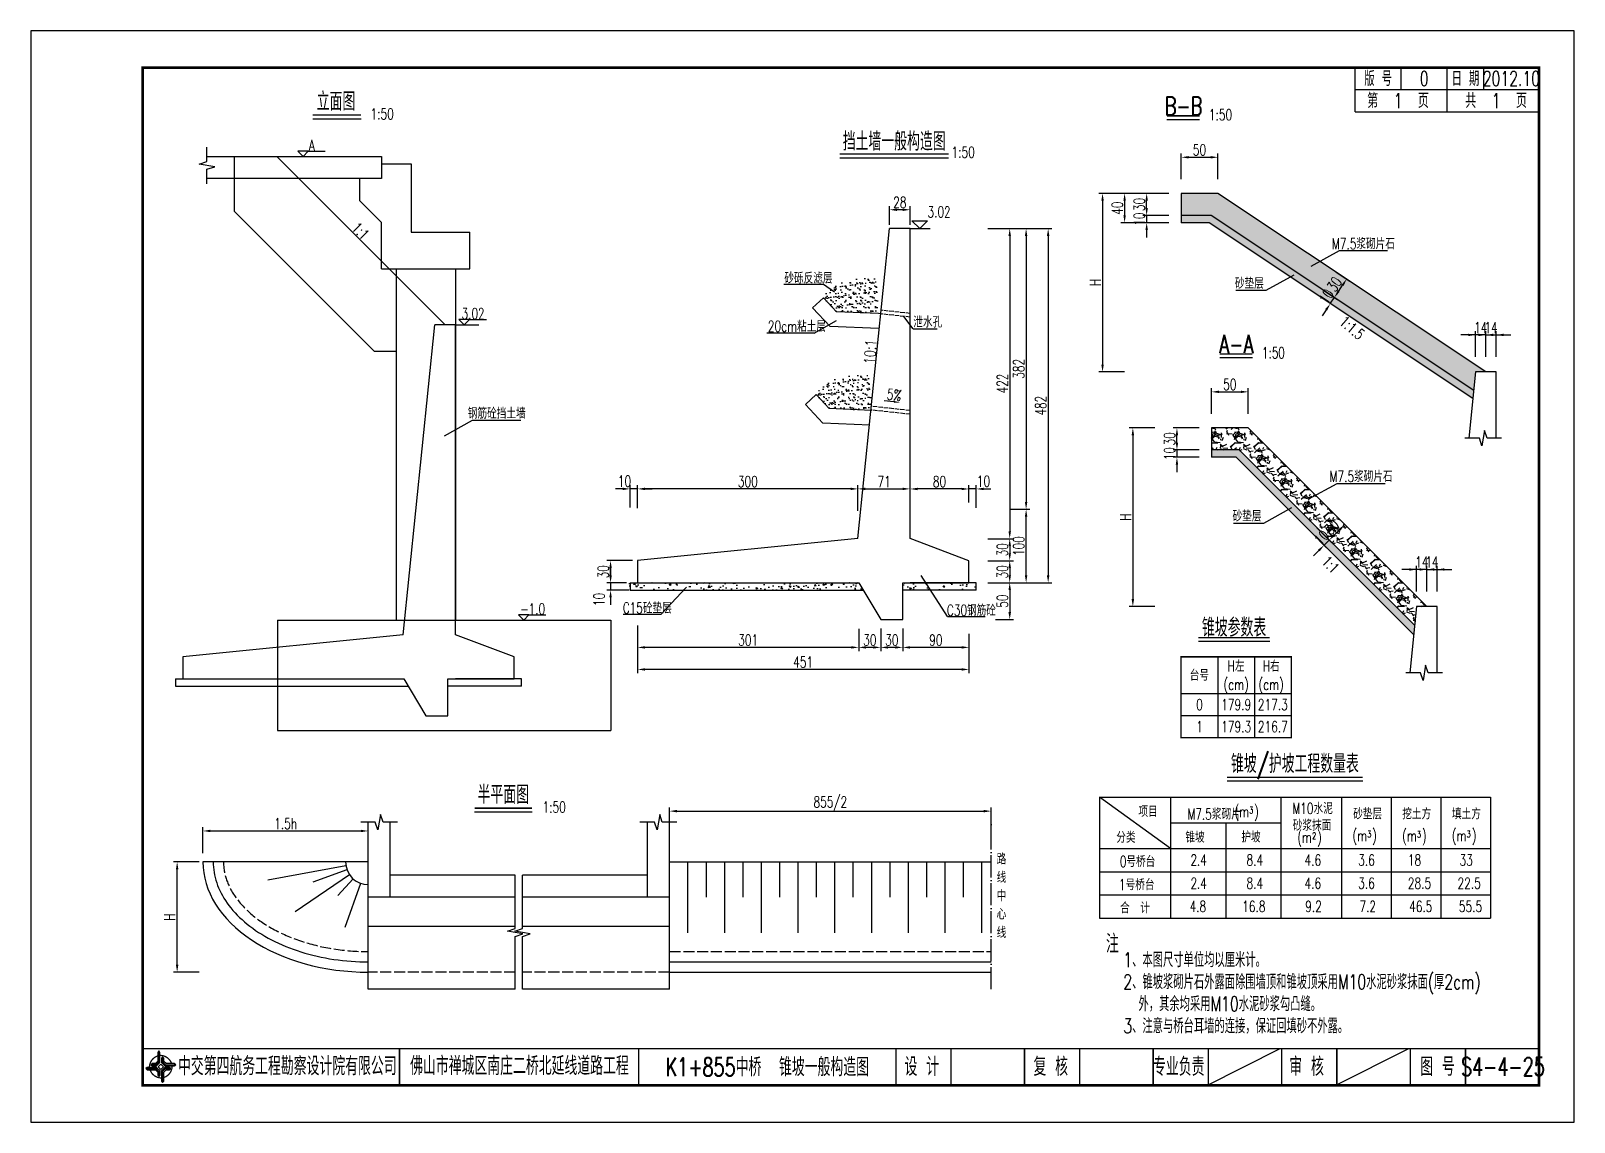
# Model space of a CAD drawing. Header units: millimetres. Extents: x -51 to 12129, y -1309 to -715.
# Drawn here: x 11289.3 to 11709.3, y -1308.7 to -1011.7 of the extents above; entities that cross this region are included whole.
import ezdxf
from ezdxf.enums import TextEntityAlignment as Align

# ---------------------------------------------------------------- set-up
doc = ezdxf.new("R2010")
doc.units = ezdxf.units.MM
doc.header["$LTSCALE"] = 0.25
doc.linetypes.add('ACAD_ISO02W100', pattern=[15, 12, -3])
doc.linetypes.add('ACAD_ISO04W100', pattern=[30, 24, -3, 0, -3])
for name, color, linetype in [('lk', 1, 'Continuous'), ('中心线', 3, 'ACAD_ISO04W100'), ('图框', 7, 'Continuous'), ('填充', 8, 'Continuous'), ('尺寸标注', 2, 'Continuous'), ('文字', 7, 'Continuous'), ('文字字符', 7, 'Continuous'), ('标注', 4, 'Continuous'), ('次轮廓线', 7, 'Continuous'), ('虚线', 2, 'ACAD_ISO02W100'), ('轮廓线', 1, 'Continuous'), ('钢筋', 6, 'Continuous')]:
    doc.layers.add(name, color=color, linetype=linetype)
doc.styles.get("Standard").update_dxf_attribs({"font": 'simplex1.shx', "width": 0.7, "bigfont": 'hztxt.shx'})
doc.styles.add('TEXT', font='simplex1.shx', dxfattribs={"width": 0.7, "bigfont": 'hztxt.shx'})
doc.styles.add('XGsz', font='simplex1.shx', dxfattribs={"width": 0.8, "bigfont": 'hztxt.shx'})
doc.dimstyles.new('比例1：50', dxfattribs={"dimscale": 0, "dimtxt": 3, "dimasz": 2, "dimexe": 1, "dimexo": 1, "dimgap": 0.5, "dimtad": 1, "dimdec": 1, "dimlfac": 5, "dimzin": 13, "dimdsep": 46, "dimtxsty": 'Standard', "dimcen": -1, "dimclrd": 256, "dimclre": 256, "dimclrt": 7, "dimaunit": 1, "dimadec": 3, "dimazin": 0, "dimtfac": 0.0005, "dimtdec": 1, "dimtix": 1, "dimtmove": 2, "dimatfit": 3, "dimfxl": 0, "dimtolj": 1, "dimtzin": 13, "dimarcsym": 0})

msp = doc.modelspace()

# ---------------------------------------------------------------- texts
at = {"width": 0.7}
msp.add_text('锥坡参数表', height=5, dxfattribs=at).set_placement((11616.78509, -1173.78935), align=Align.MIDDLE)
for s, height, p in [('H左', 3, (11617.3407, -1184.52893)), ('H右', 3, (11626.8842, -1184.52893)), ('台号', 3, (11607.3407, -1187.02893)), ('(cm)', 3, (11617.3407, -1189.52893)), ('(cm)', 3, (11626.8842, -1189.52893)), ('0', 3, (11607.3407, -1195.02893)), ('179.9', 3, (11617.3407, -1195.02893)), ('217.3', 3, (11627.3407, -1195.02893)), ('1', 3, (11607.3407, -1201.02893)), ('179.3', 3, (11617.3407, -1201.02893)), ('216.7', 3, (11627.3407, -1201.02893)), ('专业负责', 5, (11601.74435, -1293.56012)), ('审 核', 5, (11636.51815, -1293.56012)), ('图 号', 5, (11672.13732, -1293.56012)), ('S4-4-25', 5, (11689.95697, -1293.56013))]:
    msp.add_text(s, height=height, dxfattribs=at).set_placement(p, align=Align.MIDDLE_CENTER)
msp.add_text('注', height=5, dxfattribs=at).set_placement((11583.6742, -1262.60282), align=Align.CENTER)
for s, p in [('1、本图尺寸单位均以厘米计。', (11586.64404, -1266.47917)), ('2、锥坡浆砌片石外露面除围墙顶和锥坡顶采用M10水泥砂浆抹面(厚2cm)', (11586.64404, -1272.47917)), ('外，其余均采用M10水泥砂浆勾凸缝。', (11590.77716, -1278.47917)), ('3、注意与桥台耳墙的连接，保证回填砂不外露。', (11586.64404, -1284.47917))]:
    msp.add_text(s, height=4, dxfattribs=at).set_placement(p)
at = {"linetype": 'Continuous', "char_height": 3, "attachment_point": 5}
for s, insert, rotation in [('1:1', (11379.08279, -1066.12425), 315), ('1:1.5', (11648.88989, -1092.46599), 319.3297443), ('1:1', (11643.07678, -1156.90354), 315)]:
    msp.add_mtext(s, dxfattribs=dict(at, insert=insert, rotation=rotation))
at = {"insert": (11552.16767, -1235.52911), "char_height": 3, "width": 1.5963739, "attachment_point": 1}
msp.add_mtext('路线中心线', dxfattribs=at)
at = {"layer": '图框', "width": 0.7}
for s, p in [('中交第四航务工程勘察设计院有限公司', (11359.11923, -1293.40626)), ('佛山市禅城区南庄二桥北延线道路工程', (11422.29837, -1293.34001)), ('K1+855中桥  锥坡一般构造图', (11489.75412, -1293.65471)), ('设 计', (11531.79879, -1293.56012)), ('复 核', (11566.8936, -1293.56012))]:
    msp.add_text(s, height=5, dxfattribs=at).set_placement(p, align=Align.MIDDLE_CENTER)
at = {"layer": '尺寸标注', "color": 7, "linetype": 'Continuous', "width": 0.7}
for s, p in [('M7.5浆砌片石', (11651.98283, -1069.42192)), ('砂垫层', (11620.93855, -1080.21768)), ('钢筋砼挡土墙', (11416.11479, -1115.56332)), ('M7.5浆砌片石', (11651.35267, -1132.75352)), ('砂垫层', (11620.30839, -1143.54927))]:
    msp.add_text(s, height=3, dxfattribs=at).set_placement(p, align=Align.MIDDLE)
at = {"layer": '尺寸标注', "color": 7, "char_height": 1.75, "attachment_point": 5, "style": 'TEXT'}
for s, insert in [('3', (11621.45388, -1223.73761)), ('2', (11638.56961, -1230.72978)), ('3', (11653.56961, -1230.2631)), ('3', (11667.09944, -1230.34088)), ('3', (11680.62927, -1230.2631))]:
    msp.add_mtext(s, dxfattribs=dict(at, insert=insert))
at = {"layer": '文字', "width": 0.7}
for s, height, p in [('版 号', 4, (11656.00412, -1024.65471)), ('0', 4, (11668.50412, -1024.65471)), ('日 期', 4, (11679.75412, -1024.65471)), ('2012.10', 4, (11692.25412, -1024.65471)), ('立面图', 5, (11372.38403, -1030.8855)), ('1:50', 3, (11384.92125, -1034.25656)), ('B-B', 5, (11603.01973, -1032.10903)), ('1:50', 3, (11613.1089, -1034.48722)), ('A', 3, (11365.81479, -1042.78293)), ('挡土墙一般构造图', 5, (11524.28818, -1041.7457)), ('1:50', 3, (11543.0744, -1044.68008)), ('3.02', 3, (11409.67192, -1088.58182)), ('A-A', 5, (11617.38906, -1096.90391)), ('1:50', 3, (11627.47822, -1099.2821)), ('-1.0', 3, (11425.88699, -1168.98293)), ('锥坡/护坡工程数量表', 5, (11633.34267, -1211.13976)), ('半平面图', 5, (11417.90604, -1219.52598)), ('1:50', 3, (11431.74896, -1222.89704))]:
    msp.add_text(s, height=height, dxfattribs=at).set_placement(p, align=Align.MIDDLE_CENTER)
msp.add_text('3.02', height=3, dxfattribs=at).set_placement((11533.34561, -1063.33401), align=Align.BOTTOM_LEFT)
at = {"layer": '文字', "style": 'XGsz', "width": 0.75}
msp.add_text('10:1', height=3, rotation=86.1294611, dxfattribs=at).set_placement((11519.04148, -1102.47969))
at = {"layer": '文字', "width": 0.7}
for s, p in [('C15砼垫层', (11450.40185, -1170.22245)), ('C30钢筋砼', (11538.61427, -1170.85319))]:
    msp.add_text(s, height=3, dxfattribs=at).set_placement(p)
at = {"layer": '文字字符', "width": 0.7}
for s, p in [('M10水泥', (11632.65016, -1224.7741)), ('项目', (11590.7512, -1225.60344)), ('M7.5浆砌片', (11604.08813, -1226.30775)), ('砂浆抹面', (11632.74596, -1229.36387)), ('砂垫层', (11649.21686, -1226.24282)), ('挖土方', (11662.55209, -1226.24282)), ('填土方', (11676.08192, -1226.24282)), ('分类', (11584.73406, -1232.63363)), ('锥坡', (11603.53583, -1232.60344)), ('护坡', (11618.7574, -1232.54536)), ('0号桥台', (11585.67139, -1239.22312)), ('2.4', (11604.89402, -1238.82973)), ('8.4', (11620.15483, -1238.82973)), ('4.6', (11635.95505, -1238.82973)), ('3.6', (11650.5686, -1238.82973)), ('18', (11664.09843, -1238.82973)), ('33', (11678.15078, -1238.82973)), ('1号桥台', (11585.46328, -1245.53093)), ('2.4', (11604.89402, -1245.13754)), ('8.4', (11620.15483, -1245.13754)), ('4.6', (11635.95505, -1245.13754)), ('3.6', (11650.5686, -1245.13754)), ('28.5', (11664.09843, -1245.13754)), ('22.5', (11677.62826, -1245.13754)), ('合  计', (11585.76368, -1251.83874)), ('4.8', (11604.70258, -1251.44535)), ('16.8', (11619.03151, -1251.44535)), ('9.2', (11636.13176, -1251.44535)), ('7.2', (11650.89883, -1251.44535)), ('46.5', (11664.42866, -1251.44535)), ('55.5', (11677.95849, -1251.44535))]:
    msp.add_text(s, height=3, dxfattribs=at).set_placement(p)
at = {"layer": '文字字符', "char_height": 3, "attachment_point": 5}
for insert in [(11620.21842, -1224.63175), (11637.33414, -1231.62392), (11652.33414, -1231.15723), (11665.86397, -1231.23502), (11679.3938, -1231.15723)]:
    msp.add_mtext('(m )', dxfattribs=dict(at, insert=insert))

# ---------------------------------------------------------------- blocks, each defined once
blk = doc.blocks.new('tb')
at = {"lineweight": -3}
h = blk.add_hatch(color=256, dxfattribs=at)
h.paths.add_polyline_path([(-1.23, -0.13), (-3.78, -0.14), (-4.14, -0.41), (-1.4, -0.44), (-0.56, -1.24), (-0.54, -2.62), (-0.27, -2.2), (-0.26, -1.06)])
h.paths.add_polyline_path([(0.13, -1.08), (0.14, -3.86), (0.41, -4.26), (0.44, -1.24), (1.25, -0.43), (2.66, -0.43), (2.26, -0.16), (1.07, -0.15)])
h.paths.add_polyline_path([(1.08, 0.3), (3.62, 0.3), (4.02, 0.56), (1.25, 0.57), (0.43, 1.39), (0.43, 2.8), (0.16, 2.41), (0.15, 1.24)])
h.paths.add_polyline_path([(-0.28, 1.21), (-0.28, 3.99), (-0.56, 4.39), (-0.57, 1.41), (-1.38, 0.6), (-2.74, 0.56), (-2.33, 0.3), (-1.2, 0.29)])
for p, q in [((-0.56, 4.39), (-0.57, 1.41)), ((-1.38, 0.6), (-2.74, 0.56)), ((-0.57, 1.41), (-1.38, 0.6)), ((0.43, 2.8), (0.43, 1.39)), ((0.43, 1.39), (1.25, 0.57)), ((1.25, 0.57), (4.02, 0.56)), ((-4.14, -0.41), (-1.4, -0.44)), ((-1.4, -0.44), (-0.56, -1.24)), ((-0.56, -1.24), (-0.54, -2.62)), ((0.41, -4.26), (0.44, -1.24)), ((0.44, -1.24), (1.25, -0.43)), ((1.25, -0.43), (2.66, -0.43))]:
    blk.add_line(p, q, dxfattribs=at)
at = {"lineweight": -3, "flags": 128}
for points in [[(-0.9, 3.99), (-0.9, 1.58), (-1.53, 0.91), (-2.34, 0.91), (-2.74, 0.56), (-2.33, 0.3), (-1.2, 0.29), (-0.28, 1.21), (-0.28, 3.99), (-0.56, 4.39)], [(-0.04, 0.77), (0.68, 0.04), (-0.04, -0.69), (-0.77, 0.05)], [(3.62, 0.92), (1.43, 0.92), (0.77, 1.54), (0.77, 2.38), (0.43, 2.8), (0.16, 2.41), (0.15, 1.24), (1.08, 0.3), (3.62, 0.3), (4.02, 0.56)], [(-3.73, -0.76), (-1.54, -0.76), (-0.89, -1.39), (-0.89, -2.21), (-0.54, -2.62), (-0.27, -2.2), (-0.26, -1.06), (-1.23, -0.13), (-3.78, -0.14), (-4.14, -0.41)], [(0.75, -3.85), (0.75, -1.43), (1.4, -0.78), (2.26, -0.78), (2.66, -0.43), (2.26, -0.16), (1.07, -0.15), (0.13, -1.08), (0.14, -3.86), (0.41, -4.26)]]:
    blk.add_lwpolyline(points, close=True, dxfattribs=at)
at = {"lineweight": -3, "const_width": 0.35, "flags": 128}
for points in [[(-0.9, 3.02, 0.324167), (-3.16, -0.14)], [(2.88, 0.92, 0.324403), (-0.24, 3.15)], [(0.75, -2.86, 0.325418), (3.02, 0.26)], [(-2.98, -0.76, 0.322976), (0.14, -2.98)]]:
    blk.add_lwpolyline(points, format="xyb", dxfattribs=at)
blk = doc.blocks.new('*D2098')
at = {"layer": 'Defpoints', "color": 0}
for p in [(11643.98, -1143.05), (11646.93, -1146), (11639.74, -1147.3)]:
    blk.add_point(p, dxfattribs=at)
at = {"layer": '标注', "lineweight": -2}
for p, q in [((11644.69, -1143.76), (11647.64, -1146.71)), ((11640.45, -1148), (11643.39, -1150.95)), ((11644.1, -1148.83), (11645.52, -1147.42))]:
    blk.add_line(p, q, dxfattribs=at)
at = {"layer": '标注'}
for points in [[(11645.28, -1147.18), (11645.75, -1147.65), (11646.93, -1146)], [(11643.87, -1148.59), (11644.34, -1149.07), (11642.69, -1150.24)]]:
    blk.add_solid(points, dxfattribs=at)
at = {"layer": '标注', "color": 7, "insert": (11643.39, -1146.71), "char_height": 3, "attachment_point": 5, "rotation": 45}
blk.add_mtext('\\A1;30', dxfattribs=at)
blk = doc.blocks.new('*D2099')
at = {"layer": 'Defpoints', "color": 0}
for p in [(11620.65, -1109.9), (11610.65, -1119.72), (11620.65, -1119.72)]:
    blk.add_point(p, dxfattribs=at)
at = {"layer": '标注', "lineweight": -2}
for p, q in [((11610.65, -1115.9), (11610.65, -1108.9)), ((11612.65, -1109.9), (11618.65, -1109.9)), ((11620.65, -1115.9), (11620.65, -1108.9))]:
    blk.add_line(p, q, dxfattribs=at)
at = {"layer": '标注'}
for points in [[(11612.65, -1109.57), (11612.65, -1110.23), (11610.65, -1109.9)], [(11618.65, -1109.57), (11618.65, -1110.23), (11620.65, -1109.9)]]:
    blk.add_solid(points, dxfattribs=at)
at = {"layer": '标注', "color": 7, "insert": (11615.65, -1107.9), "char_height": 3, "attachment_point": 5}
blk.add_mtext('\\A1;50', dxfattribs=at)
blk = doc.blocks.new('*D2100')
at = {"layer": 'Defpoints', "color": 0}
for p in [(11601.24, -1119.72), (11610.65, -1119.72), (11610.65, -1125.72)]:
    blk.add_point(p, dxfattribs=at)
at = {"layer": '标注', "lineweight": -2}
for p, q in [((11607.24, -1119.72), (11600.24, -1119.72)), ((11601.24, -1123.72), (11601.24, -1121.72)), ((11607.24, -1125.72), (11600.24, -1125.72))]:
    blk.add_line(p, q, dxfattribs=at)
at = {"layer": '标注'}
for points in [[(11600.9, -1121.72), (11601.57, -1121.72), (11601.24, -1119.72)], [(11600.9, -1123.72), (11601.57, -1123.72), (11601.24, -1125.72)]]:
    blk.add_solid(points, dxfattribs=at)
at = {"layer": '标注', "color": 7, "insert": (11599.24, -1122.72), "char_height": 3, "attachment_point": 5, "rotation": 90}
blk.add_mtext('\\A1;30', dxfattribs=at)
blk = doc.blocks.new('*D1952')
at = {"layer": 'Defpoints', "color": 0}
for p in [(11601.24, -1127.72), (11610.65, -1125.72), (11610.65, -1127.72)]:
    blk.add_point(p, dxfattribs=at)
at = {"layer": '标注', "lineweight": -2}
for p, q in [((11601.24, -1123.72), (11601.24, -1121.72)), ((11607.24, -1125.72), (11600.24, -1125.72)), ((11607.24, -1127.72), (11600.24, -1127.72)), ((11601.24, -1125.72), (11601.24, -1127.72)), ((11601.24, -1129.72), (11601.24, -1131.72))]:
    blk.add_line(p, q, dxfattribs=at)
at = {"layer": '标注'}
for points in [[(11600.9, -1123.72), (11601.57, -1123.72), (11601.24, -1125.72)], [(11600.9, -1129.72), (11601.57, -1129.72), (11601.24, -1127.72)]]:
    blk.add_solid(points, dxfattribs=at)
at = {"layer": '标注', "color": 7, "insert": (11599.24, -1126.72), "char_height": 3, "attachment_point": 5, "rotation": 90}
blk.add_mtext('\\A1;10', dxfattribs=at)
blk = doc.blocks.new('*D2101')
at = {"layer": 'Defpoints', "color": 0}
for p in [(11672.05, -1158.25), (11669.25, -1168.32), (11672.05, -1168.32)]:
    blk.add_point(p, dxfattribs=at)
at = {"layer": '标注', "lineweight": -2}
for p, q in [((11667.25, -1158.25), (11665.25, -1158.25)), ((11669.25, -1164.25), (11669.25, -1157.25)), ((11669.25, -1158.25), (11672.05, -1158.25)), ((11672.05, -1164.25), (11672.05, -1157.25)), ((11674.05, -1158.25), (11676.05, -1158.25))]:
    blk.add_line(p, q, dxfattribs=at)
at = {"layer": '标注'}
for points in [[(11667.25, -1157.91), (11667.25, -1158.58), (11669.25, -1158.25)], [(11674.05, -1157.91), (11674.05, -1158.58), (11672.05, -1158.25)]]:
    blk.add_solid(points, dxfattribs=at)
at = {"layer": '标注', "color": 7, "insert": (11670.65, -1156.25), "char_height": 3, "attachment_point": 5}
blk.add_mtext('\\A1;14', dxfattribs=at)
blk = doc.blocks.new('*D2102')
at = {"layer": 'Defpoints', "color": 0}
for p in [(11666.45, -1158.25), (11666.45, -1168.32), (11669.25, -1168.32)]:
    blk.add_point(p, dxfattribs=at)
at = {"layer": '标注', "lineweight": -2}
for p, q in [((11664.45, -1158.25), (11662.45, -1158.25)), ((11666.45, -1164.25), (11666.45, -1157.25)), ((11669.25, -1158.25), (11666.45, -1158.25)), ((11669.25, -1164.25), (11669.25, -1157.25)), ((11671.25, -1158.25), (11673.25, -1158.25))]:
    blk.add_line(p, q, dxfattribs=at)
at = {"layer": '标注'}
for points in [[(11664.45, -1157.91), (11664.45, -1158.58), (11666.45, -1158.25)], [(11671.25, -1157.91), (11671.25, -1158.58), (11669.25, -1158.25)]]:
    blk.add_solid(points, dxfattribs=at)
at = {"layer": '标注', "color": 7, "insert": (11667.85, -1156.25), "char_height": 3, "attachment_point": 5}
blk.add_mtext('\\A1;14', dxfattribs=at)
blk = doc.blocks.new('*D2103')
at = {"layer": 'Defpoints', "color": 0}
for p in [(11620.65, -1119.72), (11589.24, -1168.32), (11669.25, -1168.32)]:
    blk.add_point(p, dxfattribs=at)
at = {"layer": '标注', "lineweight": -2}
for p, q in [((11595.24, -1119.72), (11588.24, -1119.72)), ((11589.24, -1121.72), (11589.24, -1166.32)), ((11595.24, -1168.32), (11588.24, -1168.32))]:
    blk.add_line(p, q, dxfattribs=at)
at = {"layer": '标注'}
for points in [[(11588.9, -1121.72), (11589.57, -1121.72), (11589.24, -1119.72)], [(11588.9, -1166.32), (11589.57, -1166.32), (11589.24, -1168.32)]]:
    blk.add_solid(points, dxfattribs=at)
at = {"layer": '标注', "color": 7, "insert": (11587.24, -1144.02), "char_height": 3, "attachment_point": 5, "rotation": 90}
blk.add_mtext('\\A1;H', dxfattribs=at)
blk = doc.blocks.new('*D2104')
at = {"layer": 'Defpoints', "color": 0}
for p in [(11642.98, -1085.88), (11644.09, -1084.22), (11644.09, -1084.22)]:
    blk.add_point(p, dxfattribs=at)
at = {"layer": '标注', "lineweight": -2}
for p, q in [((11645.2, -1082.55), (11646.31, -1080.89)), ((11641.87, -1087.55), (11640.76, -1089.21)), ((11642.98, -1085.88), (11642.15, -1085.33)), ((11642.98, -1085.88), (11644.09, -1084.22)), ((11644.09, -1084.22), (11643.26, -1083.66))]:
    blk.add_line(p, q, dxfattribs=at)
at = {"layer": '标注'}
for points in [[(11644.92, -1082.37), (11645.48, -1082.74), (11644.09, -1084.22)], [(11641.6, -1087.36), (11642.15, -1087.73), (11642.98, -1085.88)]]:
    blk.add_solid(points, dxfattribs=at)
at = {"layer": '标注', "color": 7, "insert": (11641.87, -1083.94), "char_height": 3, "attachment_point": 5, "rotation": 56.3099}
blk.add_mtext('\\A1;10', dxfattribs=at)
blk = doc.blocks.new('*D1953')
at = {"layer": 'Defpoints', "color": 0}
for p in [(11612.4, -1046.06), (11602.4, -1055.88), (11612.4, -1055.88)]:
    blk.add_point(p, dxfattribs=at)
at = {"layer": '标注', "lineweight": -2}
for p, q in [((11602.4, -1052.06), (11602.4, -1045.06)), ((11612.4, -1052.06), (11612.4, -1045.06)), ((11604.4, -1046.06), (11610.4, -1046.06))]:
    blk.add_line(p, q, dxfattribs=at)
at = {"layer": '标注'}
for points in [[(11604.4, -1045.73), (11604.4, -1046.39), (11602.4, -1046.06)], [(11610.4, -1045.73), (11610.4, -1046.39), (11612.4, -1046.06)]]:
    blk.add_solid(points, dxfattribs=at)
at = {"layer": '标注', "color": 7, "insert": (11607.4, -1044.06), "char_height": 3, "attachment_point": 5}
blk.add_mtext('\\A1;50', dxfattribs=at)
blk = doc.blocks.new('*D1954')
at = {"layer": 'Defpoints', "color": 0}
for p in [(11602.4, -1055.88), (11586.99, -1063.88), (11602.4, -1063.88)]:
    blk.add_point(p, dxfattribs=at)
at = {"layer": '标注', "lineweight": -2}
for p, q in [((11592.99, -1055.88), (11585.99, -1055.88)), ((11586.99, -1057.88), (11586.99, -1061.88)), ((11592.99, -1063.88), (11585.99, -1063.88))]:
    blk.add_line(p, q, dxfattribs=at)
at = {"layer": '标注'}
for points in [[(11586.66, -1057.88), (11587.33, -1057.88), (11586.99, -1055.88)], [(11586.66, -1061.88), (11587.33, -1061.88), (11586.99, -1063.88)]]:
    blk.add_solid(points, dxfattribs=at)
at = {"layer": '标注', "color": 7, "insert": (11584.99, -1059.88), "char_height": 3, "attachment_point": 5, "rotation": 90}
blk.add_mtext('\\A1;40', dxfattribs=at)
blk = doc.blocks.new('*D1955')
at = {"layer": 'Defpoints', "color": 0}
for p in [(11592.99, -1055.88), (11602.4, -1055.88), (11602.4, -1061.88)]:
    blk.add_point(p, dxfattribs=at)
at = {"layer": '标注', "lineweight": -2}
for p, q in [((11598.99, -1055.88), (11591.99, -1055.88)), ((11592.99, -1059.88), (11592.99, -1057.88)), ((11598.99, -1061.88), (11591.99, -1061.88))]:
    blk.add_line(p, q, dxfattribs=at)
at = {"layer": '标注'}
for points in [[(11592.66, -1057.88), (11593.33, -1057.88), (11592.99, -1055.88)], [(11592.66, -1059.88), (11593.33, -1059.88), (11592.99, -1061.88)]]:
    blk.add_solid(points, dxfattribs=at)
at = {"layer": '标注', "color": 7, "insert": (11590.99, -1058.88), "char_height": 3, "attachment_point": 5, "rotation": 90}
blk.add_mtext('\\A1;30', dxfattribs=at)
blk = doc.blocks.new('*D1956')
at = {"layer": 'Defpoints', "color": 0}
for p in [(11602.4, -1061.88), (11592.99, -1063.88), (11602.4, -1063.88)]:
    blk.add_point(p, dxfattribs=at)
at = {"layer": '标注', "lineweight": -2}
for p, q in [((11592.99, -1059.88), (11592.99, -1057.88)), ((11598.99, -1061.88), (11591.99, -1061.88)), ((11592.99, -1061.88), (11592.99, -1063.88)), ((11598.99, -1063.88), (11591.99, -1063.88)), ((11592.99, -1065.88), (11592.99, -1067.88))]:
    blk.add_line(p, q, dxfattribs=at)
at = {"layer": '标注'}
for points in [[(11592.66, -1059.88), (11593.33, -1059.88), (11592.99, -1061.88)], [(11592.66, -1065.88), (11593.33, -1065.88), (11592.99, -1063.88)]]:
    blk.add_solid(points, dxfattribs=at)
at = {"layer": '标注', "color": 7, "insert": (11590.99, -1062.88), "char_height": 3, "attachment_point": 5, "rotation": 90}
blk.add_mtext('\\A1;10', dxfattribs=at)
blk = doc.blocks.new('*D1957')
at = {"layer": 'Defpoints', "color": 0}
for p in [(11612.4, -1055.88), (11580.99, -1104.48), (11661, -1104.48)]:
    blk.add_point(p, dxfattribs=at)
at = {"layer": '标注', "lineweight": -2}
for p, q in [((11586.99, -1055.88), (11579.99, -1055.88)), ((11580.99, -1057.88), (11580.99, -1102.48)), ((11586.99, -1104.48), (11579.99, -1104.48))]:
    blk.add_line(p, q, dxfattribs=at)
at = {"layer": '标注'}
for points in [[(11580.66, -1057.88), (11581.32, -1057.88), (11580.99, -1055.88)], [(11580.66, -1102.48), (11581.32, -1102.48), (11580.99, -1104.48)]]:
    blk.add_solid(points, dxfattribs=at)
at = {"layer": '标注', "color": 7, "insert": (11578.99, -1080.18), "char_height": 3, "attachment_point": 5, "rotation": 90}
blk.add_mtext('\\A1;H', dxfattribs=at)
blk = doc.blocks.new('*D1958')
at = {"layer": 'Defpoints', "color": 0}
for p in [(11688.11, -1094.41), (11685.3, -1104.48), (11688.11, -1104.48)]:
    blk.add_point(p, dxfattribs=at)
at = {"layer": '标注', "lineweight": -2}
for p, q in [((11683.3, -1094.41), (11681.3, -1094.41)), ((11685.3, -1100.41), (11685.3, -1093.41)), ((11685.3, -1094.41), (11688.11, -1094.41)), ((11688.11, -1100.41), (11688.11, -1093.41)), ((11690.11, -1094.41), (11692.11, -1094.41))]:
    blk.add_line(p, q, dxfattribs=at)
at = {"layer": '标注'}
for points in [[(11683.3, -1094.07), (11683.3, -1094.74), (11685.3, -1094.41)], [(11690.11, -1094.07), (11690.11, -1094.74), (11688.11, -1094.41)]]:
    blk.add_solid(points, dxfattribs=at)
at = {"layer": '标注', "color": 7, "insert": (11686.71, -1092.41), "char_height": 3, "attachment_point": 5}
blk.add_mtext('\\A1;14', dxfattribs=at)
blk = doc.blocks.new('*D1959')
at = {"layer": 'Defpoints', "color": 0}
for p in [(11682.51, -1094.41), (11682.51, -1104.48), (11685.3, -1104.48)]:
    blk.add_point(p, dxfattribs=at)
at = {"layer": '标注', "lineweight": -2}
for p, q in [((11680.51, -1094.41), (11678.51, -1094.41)), ((11682.51, -1100.41), (11682.51, -1093.41)), ((11685.3, -1094.41), (11682.51, -1094.41)), ((11685.3, -1100.41), (11685.3, -1093.41)), ((11687.3, -1094.41), (11689.3, -1094.41))]:
    blk.add_line(p, q, dxfattribs=at)
at = {"layer": '标注'}
for points in [[(11680.51, -1094.07), (11680.51, -1094.74), (11682.51, -1094.41)], [(11687.3, -1094.07), (11687.3, -1094.74), (11685.3, -1094.41)]]:
    blk.add_solid(points, dxfattribs=at)
at = {"layer": '标注', "color": 7, "insert": (11683.9, -1092.41), "char_height": 3, "attachment_point": 5}
blk.add_mtext('\\A1;14', dxfattribs=at)
blk = doc.blocks.new('*D2105')
at = {"layer": 'Defpoints', "color": 0}
for p in [(11638.63, -1146.19), (11637.22, -1147.6), (11641.27, -1151.66)]:
    blk.add_point(p, dxfattribs=at)
at = {"layer": '标注', "lineweight": -2}
for p, q in [((11637.93, -1148.31), (11641.98, -1152.37)), ((11639.34, -1146.9), (11643.39, -1150.95)), ((11642.69, -1150.24), (11641.27, -1151.66)), ((11644.1, -1148.83), (11645.52, -1147.42)), ((11639.86, -1153.07), (11638.44, -1154.49))]:
    blk.add_line(p, q, dxfattribs=at)
at = {"layer": '标注'}
for points in [[(11643.87, -1148.59), (11644.34, -1149.07), (11642.69, -1150.24)], [(11639.62, -1152.84), (11640.09, -1153.31), (11641.27, -1151.66)]]:
    blk.add_solid(points, dxfattribs=at)
at = {"layer": '标注', "color": 7, "insert": (11640.57, -1149.54), "char_height": 3, "attachment_point": 5, "rotation": 45}
blk.add_mtext('\\A1;10', dxfattribs=at)
blk = doc.blocks.new('*D2106')
at = {"layer": 'Defpoints', "color": 0}
for p in [(11643.7, -1076.74), (11647.42, -1079.23), (11640.37, -1081.73)]:
    blk.add_point(p, dxfattribs=at)
at = {"layer": '标注', "lineweight": -2}
for p, q in [((11644.53, -1077.3), (11648.25, -1079.78)), ((11641.2, -1082.29), (11644.92, -1084.77)), ((11645.2, -1082.55), (11646.31, -1080.89))]:
    blk.add_line(p, q, dxfattribs=at)
at = {"layer": '标注'}
for points in [[(11646.03, -1080.7), (11646.59, -1081.07), (11647.42, -1079.23)], [(11644.92, -1082.37), (11645.48, -1082.74), (11644.09, -1084.22)]]:
    blk.add_solid(points, dxfattribs=at)
at = {"layer": '标注', "color": 7, "insert": (11644.09, -1080.61), "char_height": 3, "attachment_point": 5, "rotation": 56.3099}
blk.add_mtext('\\A1;30', dxfattribs=at)
blk = doc.blocks.new('*D1960')
at = {"layer": 'Defpoints', "color": 0}
for p in [(11540.52, -1065.46), (11540.52, -1161.86), (11566.19, -1161.86)]:
    blk.add_point(p, dxfattribs=at)
at = {"layer": '标注', "lineweight": -2}
for p, q in [((11560.19, -1065.46), (11567.19, -1065.46)), ((11566.19, -1067.46), (11566.19, -1159.86)), ((11560.19, -1161.86), (11567.19, -1161.86))]:
    blk.add_line(p, q, dxfattribs=at)
at = {"layer": '标注'}
for points in [[(11565.85, -1067.46), (11566.52, -1067.46), (11566.19, -1065.46)], [(11565.85, -1159.86), (11566.52, -1159.86), (11566.19, -1161.86)]]:
    blk.add_solid(points, dxfattribs=at)
at = {"layer": '标注', "color": 7, "insert": (11564.19, -1113.66), "char_height": 3, "attachment_point": 5, "rotation": 90}
blk.add_mtext('\\A1;482', dxfattribs=at)
blk = doc.blocks.new('*D1961')
at = {"layer": 'Defpoints', "color": 0}
for p in [(11526.63, -1174.79), (11544.63, -1174.79), (11526.63, -1179.45)]:
    blk.add_point(p, dxfattribs=at)
at = {"layer": '标注', "lineweight": -2}
for p, q in [((11526.63, -1175.79), (11526.63, -1180.45)), ((11544.63, -1175.79), (11544.63, -1180.45)), ((11542.63, -1179.45), (11528.63, -1179.45))]:
    blk.add_line(p, q, dxfattribs=at)
at = {"layer": '标注'}
for points in [[(11528.63, -1179.12), (11528.63, -1179.78), (11526.63, -1179.45)], [(11542.63, -1179.12), (11542.63, -1179.78), (11544.63, -1179.45)]]:
    blk.add_solid(points, dxfattribs=at)
at = {"layer": '标注', "color": 7, "insert": (11535.63, -1177.45), "char_height": 3, "attachment_point": 5}
blk.add_mtext('\\A1;90', dxfattribs=at)
blk = doc.blocks.new('*D1962')
at = {"layer": 'Defpoints', "color": 0}
for p in [(11528.63, -1136.33), (11544.63, -1141.01), (11528.63, -1149.86)]:
    blk.add_point(p, dxfattribs=at)
at = {"layer": '标注', "lineweight": -2}
for p, q in [((11528.63, -1142.33), (11528.63, -1135.33)), ((11542.63, -1136.33), (11530.63, -1136.33)), ((11544.63, -1140.01), (11544.63, -1135.33))]:
    blk.add_line(p, q, dxfattribs=at)
at = {"layer": '标注'}
for points in [[(11530.63, -1136), (11530.63, -1136.66), (11528.63, -1136.33)], [(11542.63, -1136), (11542.63, -1136.66), (11544.63, -1136.33)]]:
    blk.add_solid(points, dxfattribs=at)
at = {"layer": '标注', "color": 7, "insert": (11536.63, -1134.33), "char_height": 3, "attachment_point": 5}
blk.add_mtext('\\A1;80', dxfattribs=at)
blk = doc.blocks.new('*D1963')
at = {"layer": 'Defpoints', "color": 0}
for p in [(11454.43, -1159.81), (11544.63, -1159.83), (11454.43, -1185.45)]:
    blk.add_point(p, dxfattribs=at)
at = {"layer": '标注', "lineweight": -2}
for p, q in [((11454.43, -1179.45), (11454.43, -1186.45)), ((11544.63, -1179.45), (11544.63, -1186.45)), ((11542.63, -1185.45), (11456.43, -1185.45))]:
    blk.add_line(p, q, dxfattribs=at)
at = {"layer": '标注'}
for points in [[(11456.43, -1185.12), (11456.43, -1185.78), (11454.43, -1185.45)], [(11542.63, -1185.12), (11542.63, -1185.78), (11544.63, -1185.45)]]:
    blk.add_solid(points, dxfattribs=at)
at = {"layer": '标注', "color": 7, "insert": (11499.53, -1183.45), "char_height": 3, "attachment_point": 5}
blk.add_mtext('\\A1;451', dxfattribs=at)
blk = doc.blocks.new('*D1964')
at = {"layer": 'Defpoints', "color": 0}
for p in [(11554.73, -1141.86), (11560.19, -1141.86), (11554.73, -1161.86)]:
    blk.add_point(p, dxfattribs=at)
at = {"layer": '标注', "lineweight": -2}
for p, q in [((11555.73, -1141.86), (11561.19, -1141.86)), ((11560.19, -1159.86), (11560.19, -1143.86)), ((11555.73, -1161.86), (11561.19, -1161.86))]:
    blk.add_line(p, q, dxfattribs=at)
at = {"layer": '标注'}
for points in [[(11559.85, -1143.86), (11560.52, -1143.86), (11560.19, -1141.86)], [(11559.85, -1159.86), (11560.52, -1159.86), (11560.19, -1161.86)]]:
    blk.add_solid(points, dxfattribs=at)
at = {"layer": '标注', "color": 7, "insert": (11558.19, -1151.86), "char_height": 3, "attachment_point": 5, "rotation": 90}
blk.add_mtext('\\A1;100', dxfattribs=at)
blk = doc.blocks.new('*D1965')
at = {"layer": 'Defpoints', "color": 0}
for p in [(11541.92, -1065.46), (11547.93, -1149.86), (11555.73, -1149.86)]:
    blk.add_point(p, dxfattribs=at)
at = {"layer": '标注', "lineweight": -2}
for p, q in [((11549.73, -1065.46), (11556.73, -1065.46)), ((11555.73, -1067.46), (11555.73, -1147.86)), ((11549.73, -1149.86), (11556.73, -1149.86))]:
    blk.add_line(p, q, dxfattribs=at)
at = {"layer": '标注'}
for points in [[(11555.39, -1067.46), (11556.06, -1067.46), (11555.73, -1065.46)], [(11555.39, -1147.86), (11556.06, -1147.86), (11555.73, -1149.86)]]:
    blk.add_solid(points, dxfattribs=at)
at = {"layer": '标注', "color": 7, "insert": (11553.73, -1107.66), "char_height": 3, "attachment_point": 5, "rotation": 90}
blk.add_mtext('\\A1;422', dxfattribs=at)
blk = doc.blocks.new('*D1966')
at = {"layer": 'Defpoints', "color": 0}
for p in [(11544.63, -1155.86), (11544.63, -1161.86), (11555.73, -1161.86)]:
    blk.add_point(p, dxfattribs=at)
at = {"layer": '标注', "lineweight": -2}
for p, q in [((11549.73, -1155.86), (11556.73, -1155.86)), ((11555.73, -1157.86), (11555.73, -1159.86)), ((11549.73, -1161.86), (11556.73, -1161.86))]:
    blk.add_line(p, q, dxfattribs=at)
at = {"layer": '标注'}
for points in [[(11555.39, -1157.86), (11556.06, -1157.86), (11555.73, -1155.86)], [(11555.39, -1159.86), (11556.06, -1159.86), (11555.73, -1161.86)]]:
    blk.add_solid(points, dxfattribs=at)
at = {"layer": '标注', "color": 7, "insert": (11553.73, -1158.86), "char_height": 3, "attachment_point": 5, "rotation": 90}
blk.add_mtext('\\A1;30', dxfattribs=at)
blk = doc.blocks.new('*D1967')
at = {"layer": 'Defpoints', "color": 0}
for p in [(11550.83, -1161.86), (11550.83, -1171.86), (11555.73, -1171.86)]:
    blk.add_point(p, dxfattribs=at)
at = {"layer": '标注', "lineweight": -2}
for p, q in [((11551.83, -1161.86), (11556.73, -1161.86)), ((11555.73, -1163.86), (11555.73, -1169.86)), ((11551.83, -1171.86), (11556.73, -1171.86))]:
    blk.add_line(p, q, dxfattribs=at)
at = {"layer": '标注'}
for points in [[(11555.39, -1163.86), (11556.06, -1163.86), (11555.73, -1161.86)], [(11555.39, -1169.86), (11556.06, -1169.86), (11555.73, -1171.86)]]:
    blk.add_solid(points, dxfattribs=at)
at = {"layer": '标注', "color": 7, "insert": (11553.73, -1166.86), "char_height": 3, "attachment_point": 5, "rotation": 90}
blk.add_mtext('\\A1;50', dxfattribs=at)
blk = doc.blocks.new('*D1968')
at = {"layer": 'Defpoints', "color": 0}
for p in [(11528.63, -1149.86), (11544.63, -1155.86), (11555.73, -1155.86)]:
    blk.add_point(p, dxfattribs=at)
at = {"layer": '标注', "lineweight": -2}
for p, q in [((11549.73, -1149.86), (11556.73, -1149.86)), ((11555.73, -1151.86), (11555.73, -1153.86)), ((11549.73, -1155.86), (11556.73, -1155.86))]:
    blk.add_line(p, q, dxfattribs=at)
at = {"layer": '标注'}
for points in [[(11555.39, -1151.86), (11556.06, -1151.86), (11555.73, -1149.86)], [(11555.39, -1153.86), (11556.06, -1153.86), (11555.73, -1155.86)]]:
    blk.add_solid(points, dxfattribs=at)
at = {"layer": '标注', "color": 7, "insert": (11553.73, -1152.86), "char_height": 3, "attachment_point": 5, "rotation": 90}
blk.add_mtext('\\A1;30', dxfattribs=at)
blk = doc.blocks.new('*D1969')
at = {"layer": 'Defpoints', "color": 0}
for p in [(11454.43, -1136.31), (11514.43, -1141.88), (11454.43, -1142.57)]:
    blk.add_point(p, dxfattribs=at)
at = {"layer": '标注', "lineweight": -2}
for p, q in [((11454.43, -1141.57), (11454.43, -1135.31)), ((11512.43, -1136.31), (11456.43, -1136.31)), ((11514.43, -1140.88), (11514.43, -1135.31))]:
    blk.add_line(p, q, dxfattribs=at)
at = {"layer": '标注'}
for points in [[(11456.43, -1135.98), (11456.43, -1136.64), (11454.43, -1136.31)], [(11512.43, -1135.98), (11512.43, -1136.64), (11514.43, -1136.31)]]:
    blk.add_solid(points, dxfattribs=at)
at = {"layer": '标注', "color": 7, "insert": (11484.43, -1134.31), "char_height": 3, "attachment_point": 5}
blk.add_mtext('\\A1;300', dxfattribs=at)
blk = doc.blocks.new('*D1970')
at = {"layer": 'Defpoints', "color": 0}
for p in [(11454.43, -1161.84), (11514.63, -1173.39), (11454.43, -1179.45)]:
    blk.add_point(p, dxfattribs=at)
at = {"layer": '标注', "lineweight": -2}
for p, q in [((11454.43, -1173.45), (11454.43, -1180.45)), ((11514.63, -1174.39), (11514.63, -1180.45)), ((11512.63, -1179.45), (11456.43, -1179.45))]:
    blk.add_line(p, q, dxfattribs=at)
at = {"layer": '标注'}
for points in [[(11456.43, -1179.12), (11456.43, -1179.78), (11454.43, -1179.45)], [(11512.63, -1179.12), (11512.63, -1179.78), (11514.63, -1179.45)]]:
    blk.add_solid(points, dxfattribs=at)
at = {"layer": '标注', "color": 7, "insert": (11484.53, -1177.45), "char_height": 3, "attachment_point": 5}
blk.add_mtext('\\A1;301', dxfattribs=at)
blk = doc.blocks.new('*D1971')
at = {"layer": 'Defpoints', "color": 0}
for p in [(11520.63, -1173.35), (11526.63, -1173.35), (11520.63, -1179.45)]:
    blk.add_point(p, dxfattribs=at)
at = {"layer": '标注', "lineweight": -2}
for p, q in [((11520.63, -1174.35), (11520.63, -1180.45)), ((11526.63, -1174.35), (11526.63, -1180.45)), ((11524.63, -1179.45), (11522.63, -1179.45))]:
    blk.add_line(p, q, dxfattribs=at)
at = {"layer": '标注'}
for points in [[(11522.63, -1179.12), (11522.63, -1179.78), (11520.63, -1179.45)], [(11524.63, -1179.12), (11524.63, -1179.78), (11526.63, -1179.45)]]:
    blk.add_solid(points, dxfattribs=at)
at = {"layer": '标注', "color": 7, "insert": (11523.63, -1177.45), "char_height": 3, "attachment_point": 5}
blk.add_mtext('\\A1;30', dxfattribs=at)
blk = doc.blocks.new('*D1972')
at = {"layer": 'Defpoints', "color": 0}
for p in [(11514.63, -1174.3), (11520.63, -1173.35), (11514.63, -1179.45)]:
    blk.add_point(p, dxfattribs=at)
at = {"layer": '标注', "lineweight": -2}
for p, q in [((11514.63, -1175.3), (11514.63, -1180.45)), ((11520.63, -1174.35), (11520.63, -1180.45)), ((11518.63, -1179.45), (11516.63, -1179.45))]:
    blk.add_line(p, q, dxfattribs=at)
at = {"layer": '标注'}
for points in [[(11516.63, -1179.12), (11516.63, -1179.78), (11514.63, -1179.45)], [(11518.63, -1179.12), (11518.63, -1179.78), (11520.63, -1179.45)]]:
    blk.add_solid(points, dxfattribs=at)
at = {"layer": '标注', "color": 7, "insert": (11517.63, -1177.45), "char_height": 3, "attachment_point": 5}
blk.add_mtext('\\A1;30', dxfattribs=at)
blk = doc.blocks.new('*D2107')
at = {"layer": 'Defpoints', "color": 0}
for p in [(11454.43, -1155.84), (11447.1, -1161.86), (11452.43, -1161.86)]:
    blk.add_point(p, dxfattribs=at)
at = {"layer": '标注', "lineweight": -2}
for p, q in [((11453.1, -1155.84), (11446.1, -1155.84)), ((11447.1, -1157.84), (11447.1, -1159.86)), ((11451.43, -1161.86), (11446.1, -1161.86))]:
    blk.add_line(p, q, dxfattribs=at)
at = {"layer": '标注'}
for points in [[(11446.76, -1157.84), (11447.43, -1157.84), (11447.1, -1155.84)], [(11446.76, -1159.86), (11447.43, -1159.86), (11447.1, -1161.86)]]:
    blk.add_solid(points, dxfattribs=at)
at = {"layer": '标注', "color": 7, "insert": (11445.1, -1158.85), "char_height": 3, "attachment_point": 5, "rotation": 90}
blk.add_mtext('\\A1;30', dxfattribs=at)
blk = doc.blocks.new('*D1973')
at = {"layer": 'Defpoints', "color": 0}
for p in [(11541.92, -1065.46), (11555.28, -1141.86), (11560.19, -1141.86)]:
    blk.add_point(p, dxfattribs=at)
at = {"layer": '标注', "lineweight": -2}
for p, q in [((11554.19, -1065.46), (11561.19, -1065.46)), ((11560.19, -1067.46), (11560.19, -1139.86)), ((11556.28, -1141.86), (11561.19, -1141.86))]:
    blk.add_line(p, q, dxfattribs=at)
at = {"layer": '标注'}
for points in [[(11559.85, -1067.46), (11560.52, -1067.46), (11560.19, -1065.46)], [(11559.85, -1139.86), (11560.52, -1139.86), (11560.19, -1141.86)]]:
    blk.add_solid(points, dxfattribs=at)
at = {"layer": '标注', "color": 7, "insert": (11558.19, -1103.66), "char_height": 3, "attachment_point": 5, "rotation": 90}
blk.add_mtext('\\A1;382', dxfattribs=at)
blk = doc.blocks.new('*D1974')
at = {"layer": 'Defpoints', "color": 0}
for p in [(11544.63, -1136.33), (11544.63, -1139.9), (11546.63, -1142.44)]:
    blk.add_point(p, dxfattribs=at)
at = {"layer": '标注', "lineweight": -2}
for p, q in [((11542.63, -1136.33), (11540.63, -1136.33)), ((11544.63, -1138.9), (11544.63, -1135.33)), ((11546.63, -1136.33), (11544.63, -1136.33)), ((11546.63, -1141.44), (11546.63, -1135.33)), ((11548.63, -1136.33), (11550.63, -1136.33))]:
    blk.add_line(p, q, dxfattribs=at)
at = {"layer": '标注'}
for points in [[(11542.63, -1136), (11542.63, -1136.66), (11544.63, -1136.33)], [(11548.63, -1136), (11548.63, -1136.66), (11546.63, -1136.33)]]:
    blk.add_solid(points, dxfattribs=at)
at = {"layer": '标注', "color": 7, "insert": (11548.61, -1134.23), "char_height": 3, "attachment_point": 5}
blk.add_mtext('\\A1;10', dxfattribs=at)
blk = doc.blocks.new('*D1975')
at = {"layer": 'Defpoints', "color": 0}
for p in [(11452.43, -1136.31), (11452.43, -1142.4), (11454.43, -1142.41)]:
    blk.add_point(p, dxfattribs=at)
at = {"layer": '标注', "lineweight": -2}
for p, q in [((11450.43, -1136.31), (11448.43, -1136.31)), ((11452.43, -1141.4), (11452.43, -1135.31)), ((11454.43, -1136.31), (11452.43, -1136.31)), ((11454.43, -1141.41), (11454.43, -1135.31)), ((11456.43, -1136.31), (11458.43, -1136.31))]:
    blk.add_line(p, q, dxfattribs=at)
at = {"layer": '标注'}
for points in [[(11450.43, -1135.98), (11450.43, -1136.64), (11452.43, -1136.31)], [(11456.43, -1135.98), (11456.43, -1136.64), (11454.43, -1136.31)]]:
    blk.add_solid(points, dxfattribs=at)
at = {"layer": '标注', "color": 7, "insert": (11450.9, -1134.21), "char_height": 3, "attachment_point": 5}
blk.add_mtext('\\A1;10', dxfattribs=at)
blk = doc.blocks.new('*D1976')
at = {"layer": 'Defpoints', "color": 0}
for p in [(11523.03, -1060.34), (11523.03, -1065.46), (11528.63, -1065.46)]:
    blk.add_point(p, dxfattribs=at)
at = {"layer": '标注', "lineweight": -2}
for p, q in [((11523.03, -1064.46), (11523.03, -1059.34)), ((11526.63, -1060.34), (11525.03, -1060.34)), ((11528.63, -1064.46), (11528.63, -1059.34))]:
    blk.add_line(p, q, dxfattribs=at)
at = {"layer": '标注'}
for points in [[(11525.03, -1060.01), (11525.03, -1060.67), (11523.03, -1060.34)], [(11526.63, -1060.01), (11526.63, -1060.67), (11528.63, -1060.34)]]:
    blk.add_solid(points, dxfattribs=at)
at = {"layer": '标注', "color": 7, "insert": (11525.83, -1058.34), "char_height": 3, "attachment_point": 5}
blk.add_mtext('\\A1;28', dxfattribs=at)
blk = doc.blocks.new('*D1977')
at = {"layer": 'Defpoints', "color": 0}
for p in [(11452.43, -1161.86), (11447.1, -1163.86), (11453.16, -1163.86)]:
    blk.add_point(p, dxfattribs=at)
at = {"layer": '标注', "lineweight": -2}
for p, q in [((11447.1, -1159.86), (11447.1, -1157.86)), ((11451.43, -1161.86), (11446.1, -1161.86)), ((11447.1, -1161.86), (11447.1, -1163.86)), ((11452.16, -1163.86), (11446.1, -1163.86)), ((11447.1, -1165.86), (11447.1, -1167.86))]:
    blk.add_line(p, q, dxfattribs=at)
at = {"layer": '标注'}
for points in [[(11446.76, -1159.86), (11447.43, -1159.86), (11447.1, -1161.86)], [(11446.76, -1165.86), (11447.43, -1165.86), (11447.1, -1163.86)]]:
    blk.add_solid(points, dxfattribs=at)
at = {"layer": '标注', "color": 7, "insert": (11443.97, -1166.42), "char_height": 3, "attachment_point": 5, "rotation": 90}
blk.add_mtext('\\A1;10', dxfattribs=at)
blk = doc.blocks.new('A$C54C94406')
at = {"layer": '填充'}
h = blk.add_hatch(dxfattribs=at)
h.set_pattern_fill('AR-SAND', color=256, scale=0.02, style=0)
h.set_pattern_definition([(37.5, (-106.2908, -100.8475), (-0.0320006, 0.9788265), [0, -0.77216, 0, -0.8636, 0, -0.8255]), (7.5, (-106.2908, -100.8475), (0.899047, 1.43365), [0, -0.41656, 0, -0.69596, 0, -0.2667]), (327.5, (-106.9157, -100.8475), (1.581985, 0.0028744), [0, -0.254, 0, -0.9144, 0, -1.1938]), (317.5, (-106.9157, -100.8475), (1.527113, 0.445859), [0, -0.127, 0, -0.59944, 0, -0.6858])])
edge = h.paths.add_edge_path()
edge.add_spline(control_points=[(-6.5, -6.85), (-8.51, -6.62), (-11.14, -6.87), (-12.8, -8.05)], knot_values=[0, 0, 0, 0, 6.068525, 6.068525, 6.068525, 6.068525], degree=3, periodic=0)
edge.add_spline(control_points=[(-12.8, -8.05), (-13.31, -8.41), (-13.73, -8.87), (-14.01, -9.43)], knot_values=[6.068525, 6.068525, 6.068525, 6.068525, 7.936842, 7.936842, 7.936842, 7.936842], degree=3, periodic=0)
edge.add_line((-14.01, -9.43), (-12.23, -11.34))
edge.add_line((-12.23, -11.34), (-6.5, -11.58))
edge.add_line((-6.5, -11.58), (-6.5, -6.85))
h = blk.add_hatch(dxfattribs=at)
h.set_pattern_fill('AR-SAND', color=256, scale=0.02, style=0)
h.set_pattern_definition([(37.5, (-107.263, -114.0146), (-0.0320006, 0.9788265), [0, -0.77216, 0, -0.8636, 0, -0.8255]), (7.5, (-107.263, -114.0146), (0.899047, 1.43365), [0, -0.41656, 0, -0.69596, 0, -0.2667]), (327.5, (-107.8879, -114.0146), (1.581985, 0.0028744), [0, -0.254, 0, -0.9144, 0, -1.1938]), (317.5, (-107.8879, -114.0146), (1.527113, 0.445859), [0, -0.127, 0, -0.59944, 0, -0.6858])])
edge = h.paths.add_edge_path()
edge.add_spline(control_points=[(-7.47, -20.01), (-9.48, -19.79), (-12.12, -20.03), (-13.77, -21.22)], knot_values=[0, 0, 0, 0, 6.068525, 6.068525, 6.068525, 6.068525], degree=3, periodic=0)
edge.add_spline(control_points=[(-13.77, -21.22), (-14.28, -21.58), (-14.7, -22.04), (-14.98, -22.59)], knot_values=[6.068525, 6.068525, 6.068525, 6.068525, 7.936842, 7.936842, 7.936842, 7.936842], degree=3, periodic=0)
edge.add_line((-14.98, -22.59), (-13.21, -24.51))
edge.add_line((-13.21, -24.51), (-7.47, -24.75))
edge.add_line((-7.47, -24.75), (-7.47, -20.01))
at = {"ltscale": 2}
for p, q in [((-14.01, -9.43), (-15.47, -10.79)), ((-12.23, -11.34), (-14.01, -9.43)), ((-13.1, -13.34), (-15.47, -10.79)), ((-6.5, -11.58), (-12.23, -11.34)), ((-6.5, -13.58), (-13.1, -13.34)), ((-14.98, -22.59), (-16.44, -23.95)), ((-13.21, -24.51), (-14.98, -22.59)), ((-14.07, -26.5), (-16.44, -23.95)), ((-7.47, -24.75), (-13.21, -24.51)), ((-7.67, -26.74), (-14.07, -26.5))]:
    blk.add_line(p, q, dxfattribs=at)
at = {"layer": '标注'}
for p, q in [((-14, -7.63), (-19.39, -7.63)), ((-12.51, -8.68), (-14, -7.63)), ((-15.27, -14.22), (-12.23, -12.53)), ((-15.27, -14.22), (-21.72, -14.22)), ((-1.78, -13.63), (1.46, -13.63)), ((-4.4, -23.59), (-5.75, -23.44))]:
    blk.add_line(p, q, dxfattribs=at)
blk.add_solid([(-4.41, -23.72), (-3.59, -23.68), (-4.38, -23.45)], dxfattribs=at)
at = {"layer": '虚线', "ltscale": 0.2}
for p, q in [((-2.2, -12.05), (-6.5, -11.58)), ((-2.2, -11.55), (-6.11, -11.12)), ((-2.19, -25.28), (-7.47, -24.7)), ((-2.2, -24.77), (-7.42, -24.2))]:
    blk.add_line(p, q, dxfattribs=at)
at = {"layer": '文字', "width": 0.7}
for s, p in [('砂砾反滤层', (-19.32, -7.49)), ('20cm粘土层', (-21.55, -14.05)), ('泄水孔', (-1.77, -13.48))]:
    blk.add_text(s, height=1.5, dxfattribs=at).set_placement(p)
blk.add_text('5%%%', height=1.5, rotation=353.3684, dxfattribs=at).set_placement((-5.44, -23.27))
blk = doc.blocks.new('*D2108')
at = {"layer": 'Defpoints', "color": 0}
for p in [(11528.63, -1136.31), (11514.43, -1149.84), (11528.63, -1149.86)]:
    blk.add_point(p, dxfattribs=at)
at = {"layer": '标注', "lineweight": -2}
for p, q in [((11514.43, -1142.31), (11514.43, -1135.31)), ((11516.43, -1136.31), (11526.63, -1136.31)), ((11528.63, -1142.31), (11528.63, -1135.31))]:
    blk.add_line(p, q, dxfattribs=at)
at = {"layer": '标注'}
for points in [[(11516.43, -1135.98), (11516.43, -1136.64), (11514.43, -1136.31)], [(11526.63, -1135.98), (11526.63, -1136.64), (11528.63, -1136.31)]]:
    blk.add_solid(points, dxfattribs=at)
at = {"layer": '标注', "color": 7, "insert": (11521.53, -1134.31), "char_height": 3, "attachment_point": 5}
blk.add_mtext('\\A1;71', dxfattribs=at)
blk = doc.blocks.new('*D2129')
at = {"layer": 'Defpoints', "color": 0}
for p in [(11329.14, -1237.84), (11381.16, -1237.84), (11381.16, -1267.84)]:
    blk.add_point(p, dxfattribs=at)
at = {"layer": '标注', "lineweight": -2}
for p, q in [((11335.14, -1237.84), (11328.14, -1237.84)), ((11329.14, -1265.84), (11329.14, -1239.84)), ((11335.14, -1267.84), (11328.14, -1267.84))]:
    blk.add_line(p, q, dxfattribs=at)
at = {"layer": '标注'}
for points in [[(11328.81, -1239.84), (11329.48, -1239.84), (11329.14, -1237.84)], [(11328.81, -1265.84), (11329.48, -1265.84), (11329.14, -1267.84)]]:
    blk.add_solid(points, dxfattribs=at)
at = {"layer": '标注', "color": 7, "insert": (11327.14, -1252.84), "char_height": 3, "attachment_point": 5, "rotation": 90}
blk.add_mtext('\\A1;H', dxfattribs=at)
blk = doc.blocks.new('*D2130')
at = {"layer": 'Defpoints', "color": 0}
for p in [(11381.16, -1229.41), (11336.16, -1237.84), (11381.16, -1237.84)]:
    blk.add_point(p, dxfattribs=at)
at = {"layer": '标注', "lineweight": -2}
for p, q in [((11336.16, -1235.41), (11336.16, -1228.41)), ((11338.16, -1229.41), (11379.16, -1229.41)), ((11381.16, -1235.41), (11381.16, -1228.41))]:
    blk.add_line(p, q, dxfattribs=at)
at = {"layer": '标注'}
for points in [[(11338.16, -1229.08), (11338.16, -1229.74), (11336.16, -1229.41)], [(11379.16, -1229.08), (11379.16, -1229.74), (11381.16, -1229.41)]]:
    blk.add_solid(points, dxfattribs=at)
at = {"layer": '标注', "color": 7, "insert": (11358.66, -1227.41), "char_height": 3, "attachment_point": 5}
blk.add_mtext('\\A1;1.5h', dxfattribs=at)
blk = doc.blocks.new('*D2131')
at = {"layer": 'Defpoints', "color": 0}
for p in [(11550.66, -1224.01), (11463.16, -1233.85), (11550.66, -1233.85)]:
    blk.add_point(p, dxfattribs=at)
at = {"layer": '标注', "lineweight": -2}
for p, q in [((11463.16, -1230.01), (11463.16, -1223.01)), ((11465.16, -1224.01), (11548.66, -1224.01)), ((11550.66, -1230.01), (11550.66, -1223.01))]:
    blk.add_line(p, q, dxfattribs=at)
at = {"layer": '标注'}
for points in [[(11465.16, -1223.68), (11465.16, -1224.35), (11463.16, -1224.01)], [(11548.66, -1223.68), (11548.66, -1224.35), (11550.66, -1224.01)]]:
    blk.add_solid(points, dxfattribs=at)
at = {"layer": '标注', "color": 7, "insert": (11506.91, -1222.01), "char_height": 3, "attachment_point": 5}
blk.add_mtext('\\A1;855/2', dxfattribs=at)
blk = doc.blocks.new('series')
at = {"width": 0.75}
for tag, height, p in [('页码', 4, (-35, -19)), ('图名', 5, (-220, -282)), ('图号', 5, (-20, -282))]:
    blk.add_attdef(tag, text='', height=height, dxfattribs=at).set_placement(p, align=Align.MIDDLE_CENTER)
blk = doc.blocks.new('123')
at = {"layer": '图框', "color": 2}
blk.add_lwpolyline([(369.33, -1011.65), (369.33, -714.65), (-50.67, -714.65), (-50.67, -1011.65)], close=True, dxfattribs=at)

# ---------------------------------------------------------------- dimensions: what is measured, and where the dimension line sits
at = {"layer": '标注'}
for p1, p2, distance, picture, middle in [((11602.40381, -1055.88093), (11612.40381, -1055.88093), 9.82034, '*D1953', (11607.40381, -1044.06059)), ((11602.40381, -1055.88093), (11602.40381, -1063.88093), -15.41071, '*D1954', (11584.9931, -1059.88093)), ((11602.40381, -1061.88093), (11602.40381, -1055.88093), 9.41071, '*D1955', (11590.9931, -1058.88093)), ((11602.40381, -1061.88093), (11602.40381, -1063.88093), -9.41071, '*D1956', (11590.9931, -1062.88093)), ((11640.36726, -1081.73433), (11643.69546, -1076.74203), -4.47761, '*D2106', (11644.09286, -1080.61251)), ((11642.98346, -1085.88216), (11644.09286, -1084.21806), 0, '*D2104', (11641.87406, -1083.94071)), ((11685.30381, -1104.48093), (11682.50536, -1104.48093), -10.07419, '*D1959', (11683.90459, -1092.40674)), ((11685.30381, -1104.48093), (11688.10767, -1104.48093), 10.07419, '*D1958', (11686.70574, -1092.40674)), ((11610.64858, -1119.71946), (11620.64858, -1119.71946), 9.82034, '*D2099', (11615.64858, -1107.89912)), ((11610.64858, -1125.71946), (11610.64858, -1119.71946), 9.41071, '*D2100', (11599.23787, -1122.71946)), ((11610.64858, -1125.71946), (11610.64858, -1127.71946), -9.41071, '*D1952', (11599.23787, -1126.71946)), ((11638.63215, -1146.18832), (11637.21794, -1147.60253), 5.73518, '*D2105', (11640.56622, -1149.53659)), ((11639.73969, -1147.29586), (11643.98233, -1143.05322), -4.16888, '*D2098', (11643.39464, -1146.70817)), ((11669.24858, -1168.31946), (11666.45013, -1168.31946), -10.07419, '*D2102', (11667.84935, -1156.24528)), ((11669.24858, -1168.31946), (11672.05243, -1168.31946), 10.07419, '*D2101', (11670.65051, -1156.24528))]:
    dim = msp.add_aligned_dim(p1=p1, p2=p2, distance=distance, dimstyle='比例1：50', override={"dimscale": 1}, dxfattribs=at)
    dim.commit()
    dim.dimension.update_dxf_attribs({"geometry": picture, "text_midpoint": middle})
for base, p1, p2, angle, picture, middle in [((11523.02657, -1060.33872), (11528.63427, -1065.45533), (11523.02657, -1065.45533), 180, '*D1976', (11525.83042, -1058.33872)), ((11566.18731, -1161.85533), (11540.52251, -1065.45533), (11540.52251, -1161.85533), 90, '*D1960', (11564.18731, -1113.65533)), ((11555.72581, -1149.85533), (11541.91538, -1065.45533), (11547.93083, -1149.85533), 90, '*D1965', (11553.72581, -1107.65533)), ((11560.18731, -1141.85533), (11541.91538, -1065.45533), (11555.27989, -1141.85533), 90, '*D1973', (11558.18731, -1103.65533)), ((11454.43464, -1136.309), (11514.43464, -1141.87735), (11454.43464, -1142.56824), 180, '*D1969', (11484.43464, -1134.309)), ((11528.63132, -1136.32926), (11544.63132, -1141.0096), (11528.63132, -1149.85533), 180, '*D1962', (11536.63132, -1134.32926)), ((11560.18731, -1141.85533), (11554.72581, -1161.85533), (11554.72581, -1141.85533), 90, '*D1964', (11558.18731, -1151.85533)), ((11555.72581, -1155.85644), (11528.63427, -1149.85644), (11544.63427, -1155.85644), 90, '*D1968', (11553.72581, -1152.85644)), ((11555.72581, -1161.85533), (11544.63427, -1155.85533), (11544.63132, -1161.85533), 90, '*D1966', (11553.72581, -1158.85533)), ((11454.43464, -1185.44927), (11544.63132, -1159.82603), (11454.43464, -1159.80576), 180, '*D1963', (11499.53298, -1183.44927)), ((11555.72581, -1171.85533), (11550.82722, -1161.85533), (11550.82722, -1171.85533), 90, '*D1967', (11553.72581, -1166.85533)), ((11514.63132, -1179.44927), (11520.63132, -1173.35316), (11514.63132, -1174.30326), 180, '*D1972', (11517.63132, -1177.44927)), ((11520.63132, -1179.44927), (11526.63132, -1173.35316), (11520.63132, -1173.35316), 180, '*D1971', (11523.63132, -1177.44927)), ((11526.63132, -1179.44927), (11544.63132, -1174.79441), (11526.63132, -1174.79441), 180, '*D1961', (11535.63132, -1177.44927))]:
    dim = msp.add_linear_dim(base=base, p1=p1, p2=p2, angle=angle, dimstyle='比例1：50', override={"dimscale": 1}, dxfattribs=at)
    dim.commit()
    dim.dimension.update_dxf_attribs({"geometry": picture, "text_midpoint": middle})
for base, p1, p2, angle, text, picture, middle in [((11580.99055, -1104.48093), (11612.40381, -1055.88093), (11661.00381, -1104.48093), 90, 'H', '*D1957', (11578.99055, -1080.18093)), ((11589.23531, -1168.31946), (11620.64858, -1119.71946), (11669.24858, -1168.31946), 90, 'H', '*D2103', (11587.23531, -1144.01946)), ((11447.09685, -1161.85533), (11454.43464, -1155.83506), (11452.43464, -1161.85533), 90, '30', '*D2107', (11445.09685, -1158.8452)), ((11454.43464, -1179.44927), (11514.63132, -1173.39253), (11454.43464, -1161.83506), 180, '301', '*D1970', (11484.53298, -1177.44927)), ((11329.14339, -1237.83763), (11381.15942, -1267.83763), (11381.15942, -1237.83763), 90, 'H', '*D2129', (11327.14339, -1252.83763))]:
    dim = msp.add_linear_dim(base=base, p1=p1, p2=p2, angle=angle, text=text, dimstyle='比例1：50', override={"dimscale": 1}, dxfattribs=at)
    dim.commit()
    dim.dimension.update_dxf_attribs({"geometry": picture, "text_midpoint": middle})
for base, p1, p2, angle, picture, middle in [((11452.43464, -1136.309), (11454.43464, -1142.41269), (11452.43464, -1142.40276), 180, '*D1975', (11450.90258, -1134.209)), ((11544.63132, -1136.32926), (11546.63132, -1142.439), (11544.63132, -1139.89694), 180, '*D1974', (11548.611, -1134.22926)), ((11447.09685, -1163.85533), (11452.43464, -1161.85533), (11453.16318, -1163.85533), 90, '*D1977', (11443.97481, -1166.42299))]:
    dim = msp.add_linear_dim(base=base, p1=p1, p2=p2, angle=angle, dimstyle='比例1：50', override={"dimscale": 1}, dxfattribs=at)
    dim.commit()
    dim.dimension.update_dxf_attribs({"geometry": picture, "text_midpoint": middle, "dimtype": 160})
dim = msp.add_linear_dim(base=(11528.63427, -1136.309), p1=(11514.43399, -1149.83513), p2=(11528.63427, -1149.85644), dimstyle='比例1：50', override={"dimscale": 1}, dxfattribs=at)
dim.commit()
dim.dimension.update_dxf_attribs({"geometry": '*D2108', "text_midpoint": (11521.53413, -1134.309)})
for base, p1, p2, text, picture, middle in [((11550.65942, -1224.01393), (11463.15942, -1233.85246), (11550.65942, -1233.85246), '855/2', '*D2131', (11506.90942, -1222.01393)), ((11381.15942, -1229.40839), (11336.15942, -1237.83763), (11381.15942, -1237.83763), '1.5h', '*D2130', (11358.65942, -1227.40839))]:
    dim = msp.add_linear_dim(base=base, p1=p1, p2=p2, text=text, dimstyle='比例1：50', override={"dimscale": 1}, dxfattribs=at)
    dim.commit()
    dim.dimension.update_dxf_attribs({"geometry": picture, "text_midpoint": middle})

# ---------------------------------------------------------------- hatches: boundary and pattern name
at = {"layer": '标注'}
h = msp.add_hatch(dxfattribs=at)
h.set_pattern_fill('GRAVEL', color=256, scale=0.25, style=0)
h.set_pattern_definition([(228.0128, (855.65523, -275.4395), (-50.800043165, -57.150070224), [0.8543025, -84.57625]), (184.9697, (855.08373, -276.0745), (76.2001232654, 6.3499551885), [1.4660125, -145.135]), (132.5104, (853.62323, -276.2015), (63.499953796, -69.850068231), [1.033705, -102.33675]), (267.2737, (851.14673, -277.789), (6.349972427, 126.999959133), [1.3350125, -132.166]), (292.8337, (851.08323, -279.1225), (-31.750090139, 76.200043325), [1.309085, -129.5995]), (357.2737, (851.59123, -280.329), (-126.999959133, 6.349972427), [1.3350125, -132.166]), (37.6942, (852.92473, -280.3925), (-82.550052153, -63.4999433925), [1.765485, -174.78275]), (72.2553, (854.32173, -279.313), (44.4500889137, 139.700040515), [1.6668, -165.01325]), (121.4296, (854.82973, -277.7255), (-50.800013088, 82.5499029), [1.3395325, -132.61375]), (175.2364, (854.13123, -276.5825), (69.849945133, -6.349940407), [1.5292825, -74.93475]), (222.3974, (852.60723, -276.4555), (-76.200002293, -69.8499091266), [1.977695, -195.792]), (138.8141, (857.43323, -277.8525), (-44.449971686, 38.099941393), [0.6750125, -66.8265]), (171.4692, (856.92523, -277.408), (82.549873989, -12.700032), [1.284205, -127.1365]), (225, (855.6552, -277.2175), (-1e-15, -6.3499957), [0.8980225, -8.082225]), (203.1986, (855.2107, -276.4555), (31.750107064, 12.700055686), [0.4836025, -47.8765]), (291.8014, (854.7662, -276.646), (-6.35000445, 19.05001227), [0.683915, -33.512]), (30.9638, (855.0202, -277.281), (19.04997989, 12.7000099), [1.1108, -35.91575]), (161.5651, (855.9727, -276.7095), (12.7000058, -6.34999056), [0.8032175, -19.27725]), (16.3895, (851.08323, -276.646), (63.500035035, 19.049960375), [1.12522, -111.397]), (70.3462, (852.16273, -276.3285), (-25.399929222, -69.849901221), [0.9439975, -93.4555]), (293.1986, (855.9727, -275.4395), (-12.700055686, 31.750107064), [0.9672, -47.393]), (343.6105, (856.35373, -276.3285), (-63.500035035, 19.049960375), [1.12522, -111.397]), (339.444, (851.0832, -280.583), (-31.75003941, 12.69998459), [1.0850875, -53.16925]), (294.7751, (852.09923, -280.964), (-31.749926009, 69.849967565), [0.90918, -90.009]), (66.8014, (856.0362, -281.7895), (12.700055686, 31.750107064), [0.9672, -47.393]), (17.354, (856.41723, -280.9005), (-82.550004455, -25.399961689), [1.0644575, -105.381]), (69.444, (852.9247, -281.7895), (-12.69998459, -31.75003941), [0.542545, -53.712]), (101.3099, (855.6552, -281.7895), (-6.34996866, 25.39991865), [0.3237875, -32.055]), (165.9638, (855.5917, -281.472), (19.05001339, -6.349989), [1.309085, -24.872625]), (186.009, (854.32173, -281.1545), (63.499906361, 6.349985171), [1.2131675, -120.1035]), (303.6901, (855.0202, -277.8525), (-6.35000218, 12.69998775), [0.91581, -21.97945]), (353.1572, (855.52823, -278.6145), (107.9500446416, -12.700056879), [1.5988925, -158.29]), (60.9454, (857.11573, -278.805), (-25.399940915, -44.449894027), [0.65377, -64.7235]), (90, (857.433, -278.2335), (-6.35, 6.35), [0.381, -5.969]), (120.2564, (854.19473, -280.964), (25.399946167, -44.449977581), [0.8821675, -87.33475]), (48.0128, (853.75023, -280.202), (50.800043165, 57.150070224), [1.7086075, -83.722]), (0, (854.893, -278.932), (6.35, 6.35), [1.651, -4.699]), (325.3048, (856.54423, -278.932), (-63.499889977, 44.450004226), [1.004025, -99.39825]), (254.0546, (857.3697, -279.5035), (-6.3500162, -25.40006051), [0.9245725, -45.30425]), (207.646, (857.11573, -280.3925), (-120.6499576226, -63.500039937), [1.5053625, -149.03125]), (175.4261, (855.78223, -281.091), (-82.550019012, 6.349969278), [1.5925725, -157.6645]), (175.4261, (855.78223, -281.091), (-82.550019012, 6.349969278), [1.5925725, -157.6645])])
h.paths.add_polyline_path([(11612.40381, -1055.88093), (11602.40381, -1055.88093), (11602.40381, -1061.88093), (11610.58716, -1061.88093), (11682.00422, -1109.4923), (11682.50536, -1104.48093), (11685.30381, -1104.48093)])
h = msp.add_hatch(dxfattribs=at)
h.set_pattern_fill('AR-SAND', color=256, scale=0.01, style=0)
h.set_pattern_definition([(37.5, (851.08323, -281.7895), (-0.016000313, 0.489413237), [0, -0.38608, 0, -0.4318, 0, -0.41275]), (7.5, (851.0832, -281.7895), (0.449523283, 0.7168251), [0, -0.20828, 0, -0.34798, 0, -0.13335]), (327.5, (850.7708, -281.7895), (0.79099237, 0.001437185), [0, -0.127, 0, -0.4572, 0, -0.5969]), (317.5, (850.7708, -281.7895), (0.763556452, 0.222929323), [0, -0.0635, 0, -0.29972, 0, -0.3429])])
h.paths.add_polyline_path([(11681.77888, -1111.74577), (11682.00422, -1109.4923), (11610.58716, -1061.88093), (11602.40381, -1061.88093), (11602.40381, -1063.88093), (11609.98161, -1063.88093)])
h.paths.add_polyline_path([(11638.98407, -1084.21945), (11641.01982, -1081.16582), (11644.76405, -1083.66197), (11642.7283, -1086.7156)], flags=25)
h = msp.add_hatch(dxfattribs=at)
h.set_pattern_fill('GRAVEL', color=256, scale=0.25, style=0)
h.set_pattern_definition([(228.0128, (968.7939, -339.27804), (-50.800043165, -57.150070224), [0.8543025, -84.57625]), (184.9697, (968.2224, -339.91304), (76.2001232654, 6.3499551885), [1.4660125, -145.135]), (132.5104, (966.7619, -340.04004), (63.499953796, -69.850068231), [1.033705, -102.33675]), (267.2737, (964.2854, -341.62754), (6.349972427, 126.999959133), [1.3350125, -132.166]), (292.8337, (964.2219, -342.96104), (-31.750090139, 76.200043325), [1.309085, -129.5995]), (357.2737, (964.7299, -344.16754), (-126.999959133, 6.349972427), [1.3350125, -132.166]), (37.6942, (966.0634, -344.23104), (-82.550052153, -63.4999433925), [1.765485, -174.78275]), (72.2553, (967.4604, -343.15154), (44.4500889137, 139.700040515), [1.6668, -165.01325]), (121.4296, (967.9684, -341.56404), (-50.800013088, 82.5499029), [1.3395325, -132.61375]), (175.2364, (967.2699, -340.42104), (69.849945133, -6.349940407), [1.5292825, -74.93475]), (222.3974, (965.7459, -340.29404), (-76.200002293, -69.8499091266), [1.977695, -195.792]), (138.8141, (970.5719, -341.69104), (-44.449971686, 38.099941393), [0.6750125, -66.8265]), (171.4692, (970.0639, -341.24654), (82.549873989, -12.700032), [1.284205, -127.1365]), (225, (968.794, -341.056), (-1e-15, -6.3499957), [0.8980225, -8.082225]), (203.1986, (968.3494, -340.294), (31.750107064, 12.700055686), [0.4836025, -47.8765]), (291.8014, (967.9049, -340.4845), (-6.35000445, 19.05001227), [0.683915, -33.512]), (30.9638, (968.1589, -341.1195), (19.04997989, 12.7000099), [1.1108, -35.91575]), (161.5651, (969.1114, -340.548), (12.7000058, -6.34999056), [0.8032175, -19.27725]), (16.3895, (964.2219, -340.48454), (63.500035035, 19.049960375), [1.12522, -111.397]), (70.3462, (965.3014, -340.16704), (-25.399929222, -69.849901221), [0.9439975, -93.4555]), (293.1986, (969.1114, -339.278), (-12.700055686, 31.750107064), [0.9672, -47.393]), (343.6105, (969.4924, -340.16704), (-63.500035035, 19.049960375), [1.12522, -111.397]), (339.444, (964.2219, -344.42154), (-31.75003941, 12.69998459), [1.0850875, -53.16925]), (294.7751, (965.2379, -344.80254), (-31.749926009, 69.849967565), [0.90918, -90.009]), (66.8014, (969.1749, -345.628), (12.700055686, 31.750107064), [0.9672, -47.393]), (17.354, (969.5559, -344.73904), (-82.550004455, -25.399961689), [1.0644575, -105.381]), (69.444, (966.0634, -345.62804), (-12.69998459, -31.75003941), [0.542545, -53.712]), (101.3099, (968.7939, -345.628), (-6.34996866, 25.39991865), [0.3237875, -32.055]), (165.9638, (968.7304, -345.3105), (19.05001339, -6.349989), [1.309085, -24.872625]), (186.009, (967.4604, -344.99304), (63.499906361, 6.349985171), [1.2131675, -120.1035]), (303.6901, (968.1589, -341.691), (-6.35000218, 12.69998775), [0.91581, -21.97945]), (353.1572, (968.6669, -342.45304), (107.9500446416, -12.700056879), [1.5988925, -158.29]), (60.9454, (970.2544, -342.64354), (-25.399940915, -44.449894027), [0.65377, -64.7235]), (90, (970.572, -342.072), (-6.35, 6.35), [0.381, -5.969]), (120.2564, (967.3334, -344.80254), (25.399946167, -44.449977581), [0.8821675, -87.33475]), (48.0128, (966.8889, -344.04054), (50.800043165, 57.150070224), [1.7086075, -83.722]), (0, (968.032, -342.7705), (6.35, 6.35), [1.651, -4.699]), (325.3048, (969.6829, -342.77054), (-63.499889977, 44.450004226), [1.004025, -99.39825]), (254.0546, (970.5084, -343.342), (-6.3500162, -25.40006051), [0.9245725, -45.30425]), (207.646, (970.2544, -344.23104), (-120.6499576226, -63.500039937), [1.5053625, -149.03125]), (175.4261, (968.9209, -344.92954), (-82.550019012, 6.349969278), [1.5925725, -157.6645]), (175.4261, (968.9209, -344.92954), (-82.550019012, 6.349969278), [1.5925725, -157.6645])])
h.paths.add_polyline_path([(11620.64858, -1119.71946), (11610.64858, -1119.71946), (11610.64858, -1125.71946), (11618.1633, -1125.71946), (11665.93314, -1173.4893), (11666.45013, -1168.31946), (11669.24858, -1168.31946)])
h.paths.add_polyline_path([(11640.43187, -1146.48896), (11643.17544, -1143.74539), (11646.35742, -1146.92737), (11643.61385, -1149.67094)], flags=24)
h.paths.add_polyline_path([(11648.16339, -1144.69148), (11651.38912, -1149.39091), (11647.67904, -1151.93754), (11644.45331, -1147.23811)], flags=25)
h = msp.add_hatch(dxfattribs=at)
h.set_pattern_fill('AR-SAND', color=256, scale=0.01, style=0)
h.set_pattern_definition([(37.5, (964.2219, -345.62804), (-0.016000313, 0.489413237), [0, -0.38608, 0, -0.4318, 0, -0.41275]), (7.5, (964.2219, -345.62804), (0.449523283, 0.7168251), [0, -0.20828, 0, -0.34798, 0, -0.13335]), (327.5, (963.9095, -345.62804), (0.79099237, 0.001437185), [0, -0.127, 0, -0.4572, 0, -0.5969]), (317.5, (963.9095, -345.62804), (0.763556452, 0.222929323), [0, -0.0635, 0, -0.29972, 0, -0.3429])])
h.paths.add_polyline_path([(11618.1633, -1125.71946), (11610.64858, -1125.71946), (11610.64858, -1127.71946), (11617.33487, -1127.71946), (11665.67601, -1176.0606), (11665.93314, -1173.4893)])
h.paths.add_polyline_path([(11648.16339, -1144.69148), (11651.38912, -1149.39091), (11647.67904, -1151.93754), (11644.45331, -1147.23811)], flags=25)
at = {"layer": '钢筋'}
h = msp.add_hatch(dxfattribs=at)
h.set_pattern_fill('AR-CONC', color=8, scale=0.025, style=0)
h.set_pattern_definition([(130, (11201.884, -2819.732), (-4.554617, -0.398477), [0.47625, -5.23875]), (185, (11201.884, -2819.732), (0.881071, 4.776416), [0.381, -4.191]), (79.549, (11201.5046, -2819.7652), (-3.673563, 4.377917), [0.40475, -4.45225]), (133.8158, (11201.884, -2818.462), (-6.776976, -1.051058), [0.714375, -7.858125]), (83.3644, (11201.3194, -2818.5496), (-5.935106, 6.18564), [0.607125, -6.678375]), (188.816, (11201.884, -2818.462), (-5.935115, 6.185628), [0.5715, -6.2865]), (159, (11201.249, -2818.7795), (-3.790372, -2.556638), [0.47625, -5.23875]), (214, (11201.249, -2818.7795), (-1.545051, 4.604699), [0.381, -4.191]), (108.5486, (11200.9333, -2818.9926), (-5.335412, 2.048071), [0.40475, -4.45225]), (142.5, (11201.8841, -2819.732), (-0.0772151, 2.113876), [0, -4.1402, 0, -4.2545, 0, -4.206875]), (172.5, (11201.8841, -2819.732), (-1.6704916, 2.5045144), [0, -2.4257, 0, -4.04495, 0, -1.603375]), (212.5, (11203.3002, -2819.732), (-3.3897649, -0.1432186), [0, -1.5875, 0, -4.953, 0, -6.57225]), (222.5, (11203.9352, -2819.732), (-3.7032295, 0.6356623), [0, -2.06375, 0, -3.2893, 0, -4.66725])])
h.paths.add_polyline_path([(11526.63132, -1161.85533), (11544.63132, -1161.85533), (11546.63132, -1161.85533), (11546.63132, -1163.85533), (11526.63132, -1163.85533)])
h.paths.add_polyline_path([(11452.23197, -1161.85533), (11514.63132, -1161.85533), (11515.83132, -1163.85533), (11452.23197, -1163.85533)])

# ---------------------------------------------------------------- linework, layer by layer
for p, q in [((11364.80659, -1044.43272), (11369.44302, -1044.43272)), ((11408.66373, -1090.23161), (11413.30016, -1090.23161)), ((11424.87879, -1170.63272), (11429.51522, -1170.63272)), ((11607.07429, -1177.78935), (11626.49555, -1177.78935)), ((11612.3407, -1182.02893), (11612.3407, -1204.02893)), ((11622.3407, -1182.02893), (11622.3407, -1204.02893)), ((11602.3407, -1192.02893), (11632.3407, -1192.02893)), ((11602.3407, -1198.02893), (11632.3407, -1198.02893)), ((11609.33091, -1298.65472), (11629.33091, -1288.65472)), ((11644.33091, -1298.65472), (11664.33091, -1288.65472))]:
    msp.add_line(p, q)
at = {"ltscale": 2}
msp.add_line((11528.63427, -1065.45533), (11534.05175, -1065.45533), dxfattribs=at)
for points, const_width in [([(11699.75412, -1021.65471), (11319.75412, -1021.65471), (11319.75412, -1298.65471), (11699.75412, -1298.65471)], 0.7), ([(11602.3407, -1182.02893), (11632.3407, -1182.02893), (11632.3407, -1204.02893), (11602.3407, -1204.02893)], 0.4)]:
    msp.add_lwpolyline(points, close=True, dxfattribs=dict(const_width=const_width))
for points in [[(11337.26525, -1053.27245), (11337.26525, -1049.3399), (11339.36525, -1048.6399), (11335.16525, -1047.9399), (11337.26525, -1047.2399), (11337.26525, -1043.27245)], [(11689.58856, -1122.51835), (11685.65601, -1122.51835), (11684.95601, -1120.41835), (11684.25601, -1124.61835), (11683.55601, -1122.51835), (11679.58856, -1122.51835)], [(11673.53333, -1186.35689), (11669.60077, -1186.35689), (11668.90077, -1184.25689), (11668.20077, -1188.45689), (11667.50077, -1186.35689), (11663.53333, -1186.35689)], [(11389.10333, -1227.03061), (11385.17078, -1227.03061), (11384.47078, -1224.93061), (11383.77078, -1229.13061), (11383.07078, -1227.03061), (11379.10333, -1227.03061)], [(11465.10333, -1227.03061), (11461.17078, -1227.03061), (11460.47078, -1224.93061), (11459.77078, -1229.13061), (11459.07078, -1227.03061), (11455.10333, -1227.03061)]]:
    msp.add_lwpolyline(points, dxfattribs=at)
at = {"const_width": 0.4}
for points in [[(11607.07429, -1176.78935), (11626.49555, -1176.78935)], [(11319.75412, -1288.65471), (11699.75412, -1288.65471)], [(11594.75412, -1298.65471), (11594.75412, -1288.65471)], [(11609.75412, -1298.65471), (11609.75412, -1288.65471)], [(11629.75412, -1298.65471), (11629.75412, -1288.65471)], [(11644.75412, -1298.65471), (11644.75412, -1288.65471)], [(11664.75412, -1298.65471), (11664.75412, -1288.65471)], [(11679.75412, -1298.65471), (11679.75412, -1288.65471)]]:
    msp.add_lwpolyline(points, dxfattribs=at)
at = {"layer": 'lk'}
for p, q in [((11514.43399, -1149.83513), (11523.03197, -1065.45533)), ((11528.63427, -1065.45533), (11523.02657, -1065.45533)), ((11528.63427, -1149.85644), (11528.63427, -1065.45533)), ((11390.65462, -1176.02562), (11399.2526, -1091.64582)), ((11404.85491, -1091.64582), (11399.24721, -1091.64582)), ((11404.85491, -1176.04693), (11404.85491, -1091.64582)), ((11514.43464, -1149.83506), (11454.43464, -1155.83506)), ((11544.63427, -1155.85644), (11528.63427, -1149.85644)), ((11454.43464, -1155.83506), (11454.43464, -1161.83506)), ((11544.63427, -1161.85533), (11544.63427, -1155.85533)), ((11452.43464, -1161.85533), (11514.63132, -1161.85533)), ((11452.43464, -1161.85533), (11452.43464, -1163.85533)), ((11514.63132, -1161.85533), (11520.63132, -1171.85533)), ((11526.63132, -1161.85533), (11544.63132, -1161.85533)), ((11526.63132, -1171.85533), (11526.63132, -1161.85533)), ((11546.63132, -1161.85533), (11528.63132, -1161.85533)), ((11546.63427, -1163.85533), (11546.63427, -1161.85533)), ((11452.43464, -1163.85533), (11515.83132, -1163.85533)), ((11546.63132, -1163.85533), (11526.63132, -1163.85533)), ((11520.63132, -1171.85533), (11526.63132, -1171.85533)), ((11390.65527, -1176.02556), (11330.65527, -1182.02556)), ((11420.85491, -1182.04693), (11404.85491, -1176.04693)), ((11330.65527, -1182.02556), (11330.65527, -1188.02556)), ((11420.85491, -1188.04582), (11420.85491, -1182.04582)), ((11328.65527, -1188.04582), (11390.85196, -1188.04582)), ((11328.65527, -1188.04582), (11328.65527, -1190.04582)), ((11390.85196, -1188.04582), (11396.85196, -1198.04583)), ((11402.85196, -1188.04582), (11420.85196, -1188.04582)), ((11402.85196, -1198.04583), (11402.85196, -1188.04582)), ((11422.85196, -1188.04582), (11404.85196, -1188.04582)), ((11422.85491, -1190.04582), (11422.85491, -1188.04582)), ((11328.65527, -1190.04582), (11392.05196, -1190.04582)), ((11422.85196, -1190.04582), (11402.85196, -1190.04582)), ((11396.85196, -1198.04583), (11402.85196, -1198.04583)), ((11580.11805, -1220.20988), (11686.56697, -1220.20988)), ((11580.11805, -1220.20988), (11580.11805, -1253.13331)), ((11686.56697, -1220.20988), (11686.56697, -1253.13331)), ((11381.15942, -1237.83763), (11336.15942, -1237.83763)), ((11463.15942, -1237.83763), (11550.65942, -1237.83763)), ((11580.11805, -1253.13331), (11686.56697, -1253.13331)), ((11463.15942, -1265.03763), (11550.65942, -1265.03763)), ((11463.15942, -1267.83763), (11550.65942, -1267.83763))]:
    msp.add_line(p, q, dxfattribs=at)
at = {"layer": 'lk', "linetype": 'ACAD_ISO02W100'}
msp.add_line((11463.15942, -1262.23763), (11550.65942, -1262.23763), dxfattribs=at)
at = {"layer": 'lk'}
msp.add_ellipse((11381.15942, -1237.83763), major_axis=(-45, 0), ratio=0.666666667, start_param=0, end_param=1.570796327, dxfattribs=at)
msp.add_open_spline([(11338.95942, -1237.83763), (11338.95942, -1239.73527), (11339.27282, -1241.63401), (11340.53578, -1245.38764), (11341.48711, -1247.24271), (11344.02369, -1250.82252), (11345.60935, -1252.54603), (11349.35941, -1255.75423), (11351.52334, -1257.23823), (11356.32612, -1259.871), (11358.96449, -1261.01957), (11364.58049, -1262.9097), (11367.55775, -1263.65121), (11373.69668, -1264.68254), (11376.85805, -1264.97235), (11380.406, -1265.03433), (11380.78271, -1265.03763), (11381.15942, -1265.03763)], degree=3, knots=[0, 0, 0, 0, 0.220656513, 0.220656513, 0.441313027, 0.441313027, 0.66196954, 0.66196954, 0.882626053, 0.882626053, 1.103282567, 1.103282567, 1.32393908, 1.32393908, 1.544595594, 1.544595594, 1.570796327, 1.570796327, 1.570796327, 1.570796327], dxfattribs=at)
at = {"layer": 'lk', "linetype": 'ACAD_ISO02W100'}
msp.add_open_spline([(11341.75942, -1237.83763), (11341.75942, -1239.44865), (11342.02687, -1241.06147), (11343.13369, -1244.3052), (11343.97831, -1245.93962), (11346.28658, -1249.14686), (11347.75437, -1250.72246), (11351.27842, -1253.68155), (11353.33743, -1255.06788), (11357.94276, -1257.53082), (11360.49134, -1258.6098), (11365.93275, -1260.37294), (11368.82754, -1261.05883), (11374.79561, -1261.98515), (11377.87046, -1262.2267), (11381.01783, -1262.2375), (11381.08862, -1262.23763), (11381.15942, -1262.23763)], degree=3, knots=[0, 0, 0, 0, 0.223664275, 0.223664275, 0.44732855, 0.44732855, 0.670992825, 0.670992825, 0.8946571, 0.8946571, 1.118321374, 1.118321374, 1.341985649, 1.341985649, 1.565649924, 1.565649924, 1.570796327, 1.570796327, 1.570796327, 1.570796327], dxfattribs=at)
at = {"layer": '中心线'}
msp.add_line((11550.65942, -1272.43763), (11550.65942, -1223.92302), dxfattribs=at)
at = {"layer": '图框', "const_width": 0.4}
for points in [[(11389.64754, -1288.65471), (11389.64754, -1298.65471)], [(11454.75412, -1298.65471), (11454.75412, -1288.65471)], [(11524.75412, -1298.65471), (11524.75412, -1288.65471)], [(11539.75412, -1298.65471), (11539.75412, -1288.65471)], [(11559.75412, -1298.65471), (11559.75412, -1288.65471)], [(11574.75412, -1298.65471), (11574.75412, -1288.65471)], [(11594.75412, -1298.65471), (11594.75412, -1288.65471)]]:
    msp.add_lwpolyline(points, dxfattribs=at)
at = {"layer": '文字'}
for p, q in [((11366.04934, -1035.55565), (11379.20697, -1035.55565)), ((11598.49727, -1035.78631), (11607.39462, -1035.78631)), ((11509.47109, -1046.18008), (11539.10494, -1046.18008)), ((11612.86659, -1100.58119), (11621.76394, -1100.58119)), ((11614.88188, -1215.8099), (11651.80314, -1215.8099)), ((11410.08304, -1224.19613), (11425.72871, -1224.19613))]:
    msp.add_line(p, q, dxfattribs=at)
at = {"layer": '文字', "const_width": 0.4}
for points in [[(11366.04934, -1034.55565), (11379.20697, -1034.55565)], [(11598.49727, -1034.78631), (11607.39462, -1034.78631)], [(11509.47109, -1045.18008), (11539.10494, -1045.18008)], [(11612.86659, -1099.58119), (11621.76394, -1099.58119)], [(11614.88188, -1214.8099), (11651.80314, -1214.8099)], [(11410.08304, -1223.19613), (11425.72871, -1223.19613)]]:
    msp.add_lwpolyline(points, dxfattribs=at)
at = {"layer": '文字字符'}
for p, q in [((11599.50731, -1234.20988), (11580.11805, -1220.20988)), ((11599.50731, -1220.20988), (11599.50731, -1253.13331)), ((11629.50731, -1220.20988), (11629.50731, -1240.51769)), ((11645.97748, -1220.20988), (11645.97748, -1253.13331)), ((11659.50731, -1220.20988), (11659.50731, -1253.13331)), ((11673.03714, -1220.20988), (11673.03714, -1253.13331)), ((11599.50731, -1227.20988), (11629.50731, -1227.20988)), ((11614.50731, -1227.20988), (11614.50731, -1253.13331)), ((11629.50731, -1227.20988), (11629.50731, -1253.13331)), ((11580.11805, -1234.20988), (11686.56697, -1234.20988)), ((11580.11805, -1240.51769), (11686.56697, -1240.51769)), ((11580.11805, -1246.8255), (11686.56697, -1246.8255))]:
    msp.add_line(p, q, dxfattribs=at)
at = {"layer": '标注'}
for p, q in [((11645.34333, -1071.56583), (11637.70933, -1075.77769)), ((11658.51244, -1071.56583), (11645.34333, -1071.56583)), ((11633.01965, -1078.14972), (11625.38564, -1082.36158)), ((11625.38564, -1082.36158), (11617.23924, -1082.36158)), ((11404.85491, -1091.64582), (11411.27336, -1091.64582)), ((11529.45664, -1092.72114), (11526.90135, -1089.37277)), ((11409.47529, -1117.70723), (11401.84129, -1121.91909)), ((11422.6444, -1117.70723), (11409.47529, -1117.70723)), ((11644.71318, -1134.89743), (11637.07917, -1139.10929)), ((11657.88229, -1134.89743), (11644.71318, -1134.89743)), ((11632.38949, -1141.48132), (11624.75549, -1145.69318)), ((11624.75549, -1145.69318), (11616.60909, -1145.69318)), ((11467.7261, -1163.0883), (11460.82555, -1170.396)), ((11538.75314, -1171.02675), (11531.65184, -1159.85538)), ((11450.54072, -1170.396), (11460.82555, -1170.396)), ((11538.75314, -1171.02675), (11549.03797, -1171.02675)), ((11375.07176, -1238.93809), (11353.8432, -1242.77556)), ((11468.15942, -1257.09666), (11468.15942, -1237.83763)), ((11473.15942, -1247.46714), (11473.15942, -1237.83763)), ((11478.15942, -1257.09666), (11478.15942, -1237.83763)), ((11483.15942, -1247.46714), (11483.15942, -1237.83763)), ((11488.15942, -1257.09666), (11488.15942, -1237.83763)), ((11493.15942, -1247.46714), (11493.15942, -1237.83763)), ((11498.15942, -1257.09666), (11498.15942, -1237.83763)), ((11503.15942, -1247.46714), (11503.15942, -1237.83763)), ((11508.15942, -1257.09666), (11508.15942, -1237.83763)), ((11513.15942, -1247.46714), (11513.15942, -1237.83763)), ((11518.15942, -1257.09666), (11518.15942, -1237.83763)), ((11523.15942, -1247.46714), (11523.15942, -1237.83763)), ((11528.15942, -1257.09666), (11528.15942, -1237.83763)), ((11533.15942, -1247.46714), (11533.15942, -1237.83763)), ((11538.15942, -1257.09666), (11538.15942, -1237.83763)), ((11543.15942, -1247.46714), (11543.15942, -1237.83763)), ((11548.15942, -1257.09666), (11548.15942, -1237.83763)), ((11376.0538, -1241.33095), (11361.27701, -1251.4414)), ((11375.35169, -1239.96857), (11366.07712, -1243.37156)), ((11377.01558, -1242.43102), (11372.89195, -1247.00201)), ((11379.07807, -1243.66331), (11374.78039, -1255.69252))]:
    msp.add_line(p, q, dxfattribs=at)
at = {"layer": '次轮廓线'}
for p, q in [((11649.75412, -1033.65471), (11649.75412, -1021.65471)), ((11662.25412, -1027.65471), (11662.25412, -1021.65471)), ((11674.75412, -1027.65471), (11674.75412, -1021.65471)), ((11684.75412, -1027.65471), (11684.75412, -1021.65471)), ((11649.75412, -1027.65471), (11699.75412, -1027.65471)), ((11674.75412, -1033.65471), (11674.75412, -1027.65471)), ((11649.75412, -1033.65471), (11699.75412, -1033.65471)), ((11344.7303, -1060.84693), (11344.7303, -1045.84693)), ((11384.7303, -1047.84693), (11392.7903, -1047.84693)), ((11392.7903, -1047.84693), (11392.7903, -1066.44693)), ((11378.7303, -1051.84693), (11378.7303, -1057.84693)), ((11378.7303, -1057.84693), (11384.7303, -1063.84693)), ((11382.7303, -1098.84693), (11344.7303, -1060.84693)), ((11384.7303, -1076.44693), (11384.7303, -1063.84693)), ((11392.7903, -1066.44693), (11408.7903, -1066.44693)), ((11408.7903, -1076.44693), (11408.7903, -1066.44693)), ((11384.7303, -1076.44693), (11408.7903, -1076.44693)), ((11388.7303, -1076.44693), (11388.7303, -1172.04693)), ((11404.8503, -1076.44693), (11404.8503, -1172.04693)), ((11382.7303, -1098.84693), (11388.7303, -1098.84693)), ((11356.4523, -1172.04693), (11447.1283, -1172.04693)), ((11356.4523, -1172.04693), (11356.4523, -1202.04693)), ((11447.1283, -1172.04693), (11447.1283, -1202.04693)), ((11356.4523, -1202.04693), (11447.1283, -1202.04693)), ((11381.15942, -1272.43763), (11381.15942, -1227.03061)), ((11387.15942, -1247.43763), (11387.15942, -1227.03061)), ((11457.15942, -1247.43763), (11457.15942, -1227.03061)), ((11463.15942, -1272.43763), (11463.15942, -1227.03061)), ((11421.15942, -1241.43763), (11387.15942, -1241.43763)), ((11457.15942, -1241.43763), (11423.15942, -1241.43763)), ((11421.15942, -1247.43763), (11381.15942, -1247.43763)), ((11381.15942, -1267.43763), (11381.15942, -1251.43763)), ((11463.15942, -1247.43763), (11423.15942, -1247.43763)), ((11463.15942, -1267.43763), (11463.15942, -1251.43763)), ((11421.15942, -1255.43763), (11381.15942, -1255.43763)), ((11463.15942, -1255.43763), (11423.15942, -1255.43763)), ((11421.15942, -1272.43763), (11381.15942, -1272.43763)), ((11463.15942, -1272.43763), (11423.15942, -1272.43763))]:
    msp.add_line(p, q, dxfattribs=at)
at = {"layer": '次轮廓线', "linetype": 'ACAD_ISO02W100'}
for p, q in [((11421.15942, -1267.83763), (11381.15942, -1267.83763)), ((11463.15942, -1267.83763), (11423.15942, -1267.83763))]:
    msp.add_line(p, q, dxfattribs=at)
at = {"layer": '次轮廓线'}
for points in [[(11364.80659, -1044.43272), (11361.97817, -1044.43272), (11363.39238, -1045.84693)], [(11529.10297, -1063.33401), (11533.34561, -1063.33401), (11531.22429, -1065.45533)], [(11408.66373, -1090.23161), (11405.8353, -1090.23161), (11407.24951, -1091.64582)], [(11424.87879, -1170.63272), (11422.05037, -1170.63272), (11423.46458, -1172.04693)]]:
    msp.add_lwpolyline(points, close=True, dxfattribs=at)
for points in [[(11337.26525, -1045.84693), (11384.7303, -1045.84693), (11384.7303, -1051.84693), (11337.26525, -1051.84693)], [(11682.50536, -1104.48093), (11680.70162, -1122.51835)], [(11688.10767, -1122.51835), (11688.10767, -1104.48093), (11682.49996, -1104.48093)], [(11666.45013, -1168.31946), (11664.64638, -1186.35689)], [(11672.05243, -1186.35689), (11672.05243, -1168.31946), (11666.44473, -1168.31946)], [(11421.15942, -1272.43763), (11421.15942, -1258.08898), (11423.25942, -1257.38898), (11419.05942, -1256.68898), (11421.15942, -1255.98898), (11421.15942, -1241.43763)], [(11423.15942, -1272.43763), (11423.15942, -1258.08898), (11425.25942, -1257.38898), (11421.05942, -1256.68898), (11423.15942, -1255.98898), (11423.15942, -1241.43763)]]:
    msp.add_lwpolyline(points, dxfattribs=at)
msp.add_arc((11381.15942, -1237.83763), 6.18633, 180, 270, dxfattribs=at)
at = {"layer": '轮廓线'}
for p, q in [((11402.05106, -1091.64582), (11356.25217, -1045.84693)), ((11612.40381, -1055.88093), (11602.40381, -1055.88093)), ((11602.40381, -1055.88093), (11602.40381, -1063.88093)), ((11685.30381, -1104.48093), (11612.40381, -1055.88093)), ((11610.58716, -1061.88093), (11602.40381, -1061.88093)), ((11682.00422, -1109.4923), (11610.58716, -1061.88093)), ((11609.98161, -1063.88093), (11602.40381, -1063.88093)), ((11681.77888, -1111.74577), (11609.98161, -1063.88093)), ((11620.64858, -1119.71946), (11610.64858, -1119.71946)), ((11610.64858, -1119.71946), (11610.64858, -1127.71946)), ((11669.24858, -1168.31946), (11620.64858, -1119.71946)), ((11618.1633, -1125.71946), (11610.64858, -1125.71946)), ((11617.33487, -1127.71946), (11610.64858, -1127.71946)), ((11665.67601, -1176.0606), (11617.33487, -1127.71946)), ((11665.93314, -1173.4893), (11618.1633, -1125.71946))]:
    msp.add_line(p, q, dxfattribs=at)

# ---------------------------------------------------------------- block references
ref = msp.add_blockref('series', (11709.75412, -1011.65471))
ref.add_attrib('页码', '第  1  页    共  1  页', dxfattribs={"height": 4, "width": 0.75}).set_placement((11674.75412, -1030.65471), align=Align.MIDDLE_CENTER)
at = {"lineweight": -3}
msp.add_blockref('tb', (11324.74985, -1293.64937), dxfattribs=at)
at = {"layer": '标注'}
msp.add_blockref('123', (11340, -297), dxfattribs=at)
at = {"layer": '标注', "xscale": 2, "yscale": 2, "zscale": 2}
msp.add_blockref('A$C54C94406', (11533.02657, -1065.45533), dxfattribs=at)

msp.set_redraw_order([(e.dxf.handle, doc.entitydb.next_handle()) for e in msp.query("TEXT MTEXT ATTDEF DIMENSION ARC_DIMENSION")])  # texts and dimensions are drawn at this point

doc.saveas('drawing.dxf')
